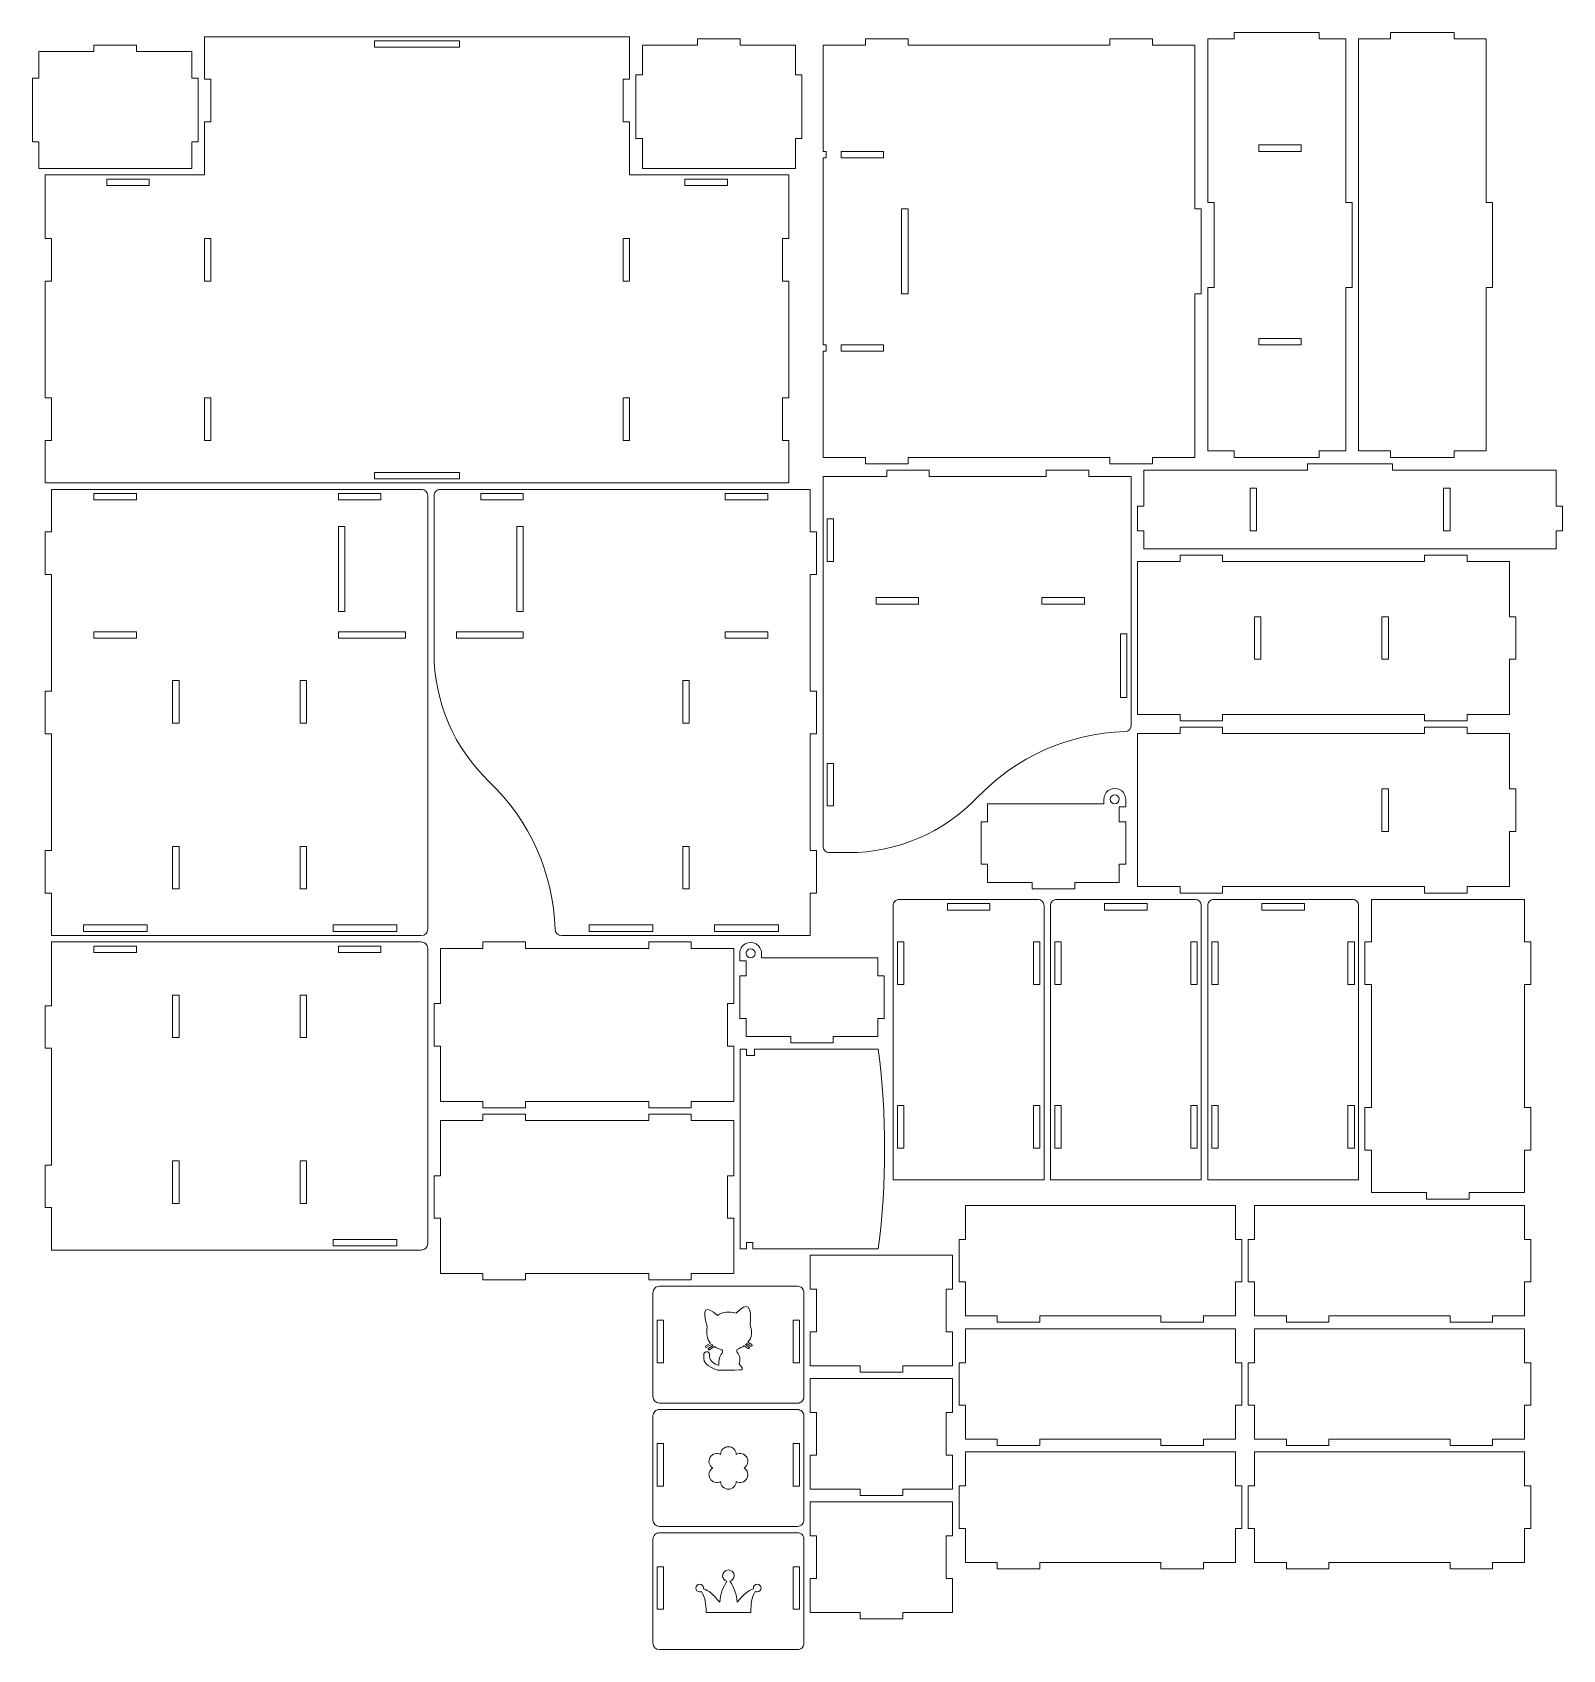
# Model space of a CAD drawing. Header units: millimetres. Extents: x -360 to 360, y -381 to 381.
import ezdxf

# ---------------------------------------------------------------- set-up
doc = ezdxf.new("R2010")
doc.units = ezdxf.units.MM
doc.header["$MEASUREMENT"] = 0
doc.layers.add('Camada 1', color=7, linetype='Continuous')

msp = doc.modelspace()

# ---------------------------------------------------------------- linework, layer by layer
at = {"layer": 'Camada 1', "color": 250, "lineweight": 20}
for points, knots in [([(258, 183.5212), (258, 183.5212), (258, 260.5212), (258, 260.5212), (258, 260.5212), (258, 260.5212), (261, 260.5212), (261, 260.5212), (261, 260.5212), (261, 260.5212), (261, 300.5212), (261, 300.5212), (261, 300.5212), (261, 300.5212), (258, 300.5212), (258, 300.5212), (258, 300.5212), (258, 300.5212), (258, 377.5212), (258, 377.5212), (258, 377.5212), (258, 377.5212), (245.5, 377.5212), (245.5, 377.5212), (245.5, 377.5212), (245.5, 377.5212), (245.5, 380.5212), (245.5, 380.5212), (245.5, 380.5212), (245.5, 380.5212), (205.5, 380.5212), (205.5, 380.5212), (205.5, 380.5212), (205.5, 380.5212), (205.5, 377.5212), (205.5, 377.5212), (205.5, 377.5212), (205.5, 377.5212), (193, 377.5212), (193, 377.5212), (193, 377.5212), (193, 377.5212), (193, 300.5212), (193, 300.5212), (193, 300.5212), (193, 300.5212), (196, 300.5212), (196, 300.5212), (196, 300.5212), (196, 300.5212), (196, 260.5212), (196, 260.5212), (196, 260.5212), (196, 260.5212), (193, 260.5212), (193, 260.5212), (193, 260.5212), (193, 260.5212), (193, 183.5212), (193, 183.5212), (193, 183.5212), (193, 183.5212), (205.5, 183.5212), (205.5, 183.5212), (205.5, 183.5212), (205.5, 183.5212), (205.5, 180.5212), (205.5, 180.5212), (205.5, 180.5212), (205.5, 180.5212), (245.5, 180.5212), (245.5, 180.5212), (245.5, 180.5212), (245.5, 180.5212), (245.5, 183.5212), (245.5, 183.5212), (245.5, 183.5212), (245.5, 183.5212), (258, 183.5212), (258, 183.5212)], [0, 0, 0, 0, 0.04761905, 0.04761905, 0.04761905, 0.04761905, 0.0952381, 0.0952381, 0.0952381, 0.0952381, 0.14285714, 0.14285714, 0.14285714, 0.14285714, 0.19047619, 0.19047619, 0.19047619, 0.19047619, 0.23809524, 0.23809524, 0.23809524, 0.23809524, 0.28571429, 0.28571429, 0.28571429, 0.28571429, 0.33333333, 0.33333333, 0.33333333, 0.33333333, 0.38095238, 0.38095238, 0.38095238, 0.38095238, 0.42857143, 0.42857143, 0.42857143, 0.42857143, 0.47619048, 0.47619048, 0.47619048, 0.47619048, 0.52380952, 0.52380952, 0.52380952, 0.52380952, 0.57142857, 0.57142857, 0.57142857, 0.57142857, 0.61904762, 0.61904762, 0.61904762, 0.61904762, 0.66666667, 0.66666667, 0.66666667, 0.66666667, 0.71428571, 0.71428571, 0.71428571, 0.71428571, 0.76190476, 0.76190476, 0.76190476, 0.76190476, 0.80952381, 0.80952381, 0.80952381, 0.80952381, 0.85714286, 0.85714286, 0.85714286, 0.85714286, 0.9047619, 0.9047619, 0.9047619, 0.9047619, 1, 1, 1, 1]), ([(279, 180.5212), (279, 180.5212), (309, 180.5212), (309, 180.5212), (309, 180.5212), (309, 180.5212), (309, 183.5212), (309, 183.5212), (309, 183.5212), (309, 183.5212), (324, 183.5212), (324, 183.5212), (324, 183.5212), (324, 183.5212), (324, 260.5212), (324, 260.5212), (324, 260.5212), (324, 260.5212), (327, 260.5212), (327, 260.5212), (327, 260.5212), (327, 260.5212), (327, 300.5212), (327, 300.5212), (327, 300.5212), (327, 300.5212), (324, 300.5212), (324, 300.5212), (324, 300.5212), (324, 300.5212), (324, 377.5212), (324, 377.5212), (324, 377.5212), (324, 377.5212), (309, 377.5212), (309, 377.5212), (309, 377.5212), (309, 377.5212), (309, 380.5212), (309, 380.5212), (309, 380.5212), (309, 380.5212), (279, 380.5212), (279, 380.5212), (279, 380.5212), (279, 380.5212), (279, 377.5212), (279, 377.5212), (279, 377.5212), (279, 377.5212), (264, 377.5212), (264, 377.5212), (264, 377.5212), (264, 377.5212), (264, 183.5212), (264, 183.5212), (264, 183.5212), (264, 183.5212), (279, 183.5212), (279, 183.5212), (279, 183.5212), (279, 183.5212), (279, 180.5212), (279, 180.5212)], [0, 0, 0, 0, 0.05882353, 0.05882353, 0.05882353, 0.05882353, 0.11764706, 0.11764706, 0.11764706, 0.11764706, 0.17647059, 0.17647059, 0.17647059, 0.17647059, 0.23529412, 0.23529412, 0.23529412, 0.23529412, 0.29411765, 0.29411765, 0.29411765, 0.29411765, 0.35294118, 0.35294118, 0.35294118, 0.35294118, 0.41176471, 0.41176471, 0.41176471, 0.41176471, 0.47058824, 0.47058824, 0.47058824, 0.47058824, 0.52941176, 0.52941176, 0.52941176, 0.52941176, 0.58823529, 0.58823529, 0.58823529, 0.58823529, 0.64705882, 0.64705882, 0.64705882, 0.64705882, 0.70588235, 0.70588235, 0.70588235, 0.70588235, 0.76470588, 0.76470588, 0.76470588, 0.76470588, 0.82352941, 0.82352941, 0.82352941, 0.82352941, 0.88235294, 0.88235294, 0.88235294, 0.88235294, 1, 1, 1, 1]), ([(-285, 371.4788), (-285, 371.4788), (-311, 371.4788), (-311, 371.4788), (-311, 371.4788), (-311, 371.4788), (-311, 374.4788), (-311, 374.4788), (-311, 374.4788), (-311, 374.4788), (-331, 374.4788), (-331, 374.4788), (-331, 374.4788), (-331, 374.4788), (-331, 371.4788), (-331, 371.4788), (-331, 371.4788), (-331, 371.4788), (-357, 371.4788), (-357, 371.4788), (-357, 371.4788), (-357, 371.4788), (-357, 358.9788), (-357, 358.9788), (-357, 358.9788), (-357, 358.9788), (-360, 358.9788), (-360, 358.9788), (-360, 358.9788), (-360, 358.9788), (-360, 328.9788), (-360, 328.9788), (-360, 328.9788), (-360, 328.9788), (-357, 328.9788), (-357, 328.9788), (-357, 328.9788), (-357, 328.9788), (-357, 316.4788), (-357, 316.4788), (-357, 316.4788), (-357, 316.4788), (-285, 316.4788), (-285, 316.4788), (-285, 316.4788), (-285, 316.4788), (-285, 328.9788), (-285, 328.9788), (-285, 328.9788), (-285, 328.9788), (-282, 328.9788), (-282, 328.9788), (-282, 328.9788), (-282, 328.9788), (-282, 358.9788), (-282, 358.9788), (-282, 358.9788), (-282, 358.9788), (-285, 358.9788), (-285, 358.9788), (-285, 358.9788), (-285, 358.9788), (-285, 371.4788), (-285, 371.4788)], [0, 0, 0, 0, 0.05882353, 0.05882353, 0.05882353, 0.05882353, 0.11764706, 0.11764706, 0.11764706, 0.11764706, 0.17647059, 0.17647059, 0.17647059, 0.17647059, 0.23529412, 0.23529412, 0.23529412, 0.23529412, 0.29411765, 0.29411765, 0.29411765, 0.29411765, 0.35294118, 0.35294118, 0.35294118, 0.35294118, 0.41176471, 0.41176471, 0.41176471, 0.41176471, 0.47058824, 0.47058824, 0.47058824, 0.47058824, 0.52941176, 0.52941176, 0.52941176, 0.52941176, 0.58823529, 0.58823529, 0.58823529, 0.58823529, 0.64705882, 0.64705882, 0.64705882, 0.64705882, 0.70588235, 0.70588235, 0.70588235, 0.70588235, 0.76470588, 0.76470588, 0.76470588, 0.76470588, 0.82352941, 0.82352941, 0.82352941, 0.82352941, 0.88235294, 0.88235294, 0.88235294, 0.88235294, 1, 1, 1, 1]), ([(-79, 378.4788), (-79, 378.4788), (-279, 378.4788), (-279, 378.4788), (-279, 378.4788), (-279, 378.4788), (-279, 358.4788), (-279, 358.4788), (-279, 358.4788), (-279, 358.4788), (-276, 358.4788), (-276, 358.4788), (-276, 358.4788), (-276, 358.4788), (-276, 338.4788), (-276, 338.4788), (-276, 338.4788), (-276, 338.4788), (-279, 338.4788), (-279, 338.4788), (-279, 338.4788), (-279, 338.4788), (-279, 313.4788), (-279, 313.4788), (-279, 313.4788), (-279, 313.4788), (-354, 313.4788), (-354, 313.4788), (-354, 313.4788), (-354, 313.4788), (-354, 283.4788), (-354, 283.4788), (-354, 283.4788), (-354, 283.4788), (-351, 283.4788), (-351, 283.4788), (-351, 283.4788), (-351, 283.4788), (-351, 263.4788), (-351, 263.4788), (-351, 263.4788), (-351, 263.4788), (-354, 263.4788), (-354, 263.4788), (-354, 263.4788), (-354, 263.4788), (-354, 208.4788), (-354, 208.4788), (-354, 208.4788), (-354, 208.4788), (-351, 208.4788), (-351, 208.4788), (-351, 208.4788), (-351, 208.4788), (-351, 188.4788), (-351, 188.4788), (-351, 188.4788), (-351, 188.4788), (-354, 188.4788), (-354, 188.4788), (-354, 188.4788), (-354, 188.4788), (-354, 168.4788), (-354, 168.4788), (-354, 168.4788), (-354, 168.4788), (-4, 168.4788), (-4, 168.4788), (-4, 168.4788), (-4, 168.4788), (-4, 188.4788), (-4, 188.4788), (-4, 188.4788), (-4, 188.4788), (-7, 188.4788), (-7, 188.4788), (-7, 188.4788), (-7, 188.4788), (-7, 208.4788), (-7, 208.4788), (-7, 208.4788), (-7, 208.4788), (-4, 208.4788), (-4, 208.4788), (-4, 208.4788), (-4, 208.4788), (-4, 263.4788), (-4, 263.4788), (-4, 263.4788), (-4, 263.4788), (-7, 263.4788), (-7, 263.4788), (-7, 263.4788), (-7, 263.4788), (-7, 283.4788), (-7, 283.4788), (-7, 283.4788), (-7, 283.4788), (-4, 283.4788), (-4, 283.4788), (-4, 283.4788), (-4, 283.4788), (-4, 313.4788), (-4, 313.4788), (-4, 313.4788), (-4, 313.4788), (-79, 313.4788), (-79, 313.4788), (-79, 313.4788), (-79, 313.4788), (-79, 338.4788), (-79, 338.4788), (-79, 338.4788), (-79, 338.4788), (-82, 338.4788), (-82, 338.4788), (-82, 338.4788), (-82, 338.4788), (-82, 358.4788), (-82, 358.4788), (-82, 358.4788), (-82, 358.4788), (-79, 358.4788), (-79, 358.4788), (-79, 358.4788), (-79, 358.4788), (-79, 378.4788), (-79, 378.4788)], [0, 0, 0, 0, 0.03030303, 0.03030303, 0.03030303, 0.03030303, 0.06060606, 0.06060606, 0.06060606, 0.06060606, 0.09090909, 0.09090909, 0.09090909, 0.09090909, 0.12121212, 0.12121212, 0.12121212, 0.12121212, 0.15151515, 0.15151515, 0.15151515, 0.15151515, 0.18181818, 0.18181818, 0.18181818, 0.18181818, 0.21212121, 0.21212121, 0.21212121, 0.21212121, 0.24242424, 0.24242424, 0.24242424, 0.24242424, 0.27272727, 0.27272727, 0.27272727, 0.27272727, 0.3030303, 0.3030303, 0.3030303, 0.3030303, 0.33333333, 0.33333333, 0.33333333, 0.33333333, 0.36363636, 0.36363636, 0.36363636, 0.36363636, 0.39393939, 0.39393939, 0.39393939, 0.39393939, 0.42424242, 0.42424242, 0.42424242, 0.42424242, 0.45454545, 0.45454545, 0.45454545, 0.45454545, 0.48484848, 0.48484848, 0.48484848, 0.48484848, 0.51515152, 0.51515152, 0.51515152, 0.51515152, 0.54545455, 0.54545455, 0.54545455, 0.54545455, 0.57575758, 0.57575758, 0.57575758, 0.57575758, 0.60606061, 0.60606061, 0.60606061, 0.60606061, 0.63636364, 0.63636364, 0.63636364, 0.63636364, 0.66666667, 0.66666667, 0.66666667, 0.66666667, 0.6969697, 0.6969697, 0.6969697, 0.6969697, 0.72727273, 0.72727273, 0.72727273, 0.72727273, 0.75757576, 0.75757576, 0.75757576, 0.75757576, 0.78787879, 0.78787879, 0.78787879, 0.78787879, 0.81818182, 0.81818182, 0.81818182, 0.81818182, 0.84848485, 0.84848485, 0.84848485, 0.84848485, 0.87878788, 0.87878788, 0.87878788, 0.87878788, 0.90909091, 0.90909091, 0.90909091, 0.90909091, 0.93939394, 0.93939394, 0.93939394, 0.93939394, 1, 1, 1, 1]), ([(-159, 373.4788), (-159, 373.4788), (-199, 373.4788), (-199, 373.4788), (-199, 373.4788), (-199, 373.4788), (-199, 376.4788), (-199, 376.4788), (-199, 376.4788), (-199, 376.4788), (-159, 376.4788), (-159, 376.4788), (-159, 376.4788), (-159, 376.4788), (-159, 373.4788), (-159, 373.4788)], [0, 0, 0, 0, 0.2, 0.2, 0.2, 0.2, 0.4, 0.4, 0.4, 0.4, 0.6, 0.6, 0.6, 0.6, 1, 1, 1, 1]), ([(-76, 360.5), (-76, 360.5), (-76, 330.5), (-76, 330.5), (-76, 330.5), (-76, 330.5), (-73, 330.5), (-73, 330.5), (-73, 330.5), (-73, 330.5), (-73, 316.4788), (-73, 316.4788), (-73, 316.4788), (-73, 316.4788), (-1, 316.4788), (-1, 316.4788), (-1, 316.4788), (-1, 316.4788), (-1, 330.5), (-1, 330.5), (-1, 330.5), (-1, 330.5), (2, 330.5), (2, 330.5), (2, 330.5), (2, 330.5), (2, 360.5), (2, 360.5), (2, 360.5), (2, 360.5), (-1, 360.5), (-1, 360.5), (-1, 360.5), (-1, 360.5), (-1, 374.5212), (-1, 374.5212), (-1, 374.5212), (-1, 374.5212), (-27, 374.5212), (-27, 374.5212), (-27, 374.5212), (-27, 374.5212), (-27, 377.5212), (-27, 377.5212), (-27, 377.5212), (-27, 377.5212), (-47, 377.5212), (-47, 377.5212), (-47, 377.5212), (-47, 377.5212), (-47, 374.5212), (-47, 374.5212), (-47, 374.5212), (-47, 374.5212), (-73, 374.5212), (-73, 374.5212), (-73, 374.5212), (-73, 374.5212), (-73, 360.5), (-73, 360.5), (-73, 360.5), (-73, 360.5), (-76, 360.5), (-76, 360.5)], [0, 0, 0, 0, 0.05882353, 0.05882353, 0.05882353, 0.05882353, 0.11764706, 0.11764706, 0.11764706, 0.11764706, 0.17647059, 0.17647059, 0.17647059, 0.17647059, 0.23529412, 0.23529412, 0.23529412, 0.23529412, 0.29411765, 0.29411765, 0.29411765, 0.29411765, 0.35294118, 0.35294118, 0.35294118, 0.35294118, 0.41176471, 0.41176471, 0.41176471, 0.41176471, 0.47058824, 0.47058824, 0.47058824, 0.47058824, 0.52941176, 0.52941176, 0.52941176, 0.52941176, 0.58823529, 0.58823529, 0.58823529, 0.58823529, 0.64705882, 0.64705882, 0.64705882, 0.64705882, 0.70588235, 0.70588235, 0.70588235, 0.70588235, 0.76470588, 0.76470588, 0.76470588, 0.76470588, 0.82352941, 0.82352941, 0.82352941, 0.82352941, 0.88235294, 0.88235294, 0.88235294, 0.88235294, 1, 1, 1, 1]), ([(187, 297.5212), (187, 297.5212), (187, 374.5212), (187, 374.5212), (187, 374.5212), (187, 374.5212), (167, 374.5212), (167, 374.5212), (167, 374.5212), (167, 374.5212), (167, 377.5212), (167, 377.5212), (167, 377.5212), (167, 377.5212), (147, 377.5212), (147, 377.5212), (147, 377.5212), (147, 377.5212), (147, 374.5212), (147, 374.5212), (147, 374.5212), (147, 374.5212), (52, 374.5212), (52, 374.5212), (52, 374.5212), (52, 374.5212), (52, 377.5212), (52, 377.5212), (52, 377.5212), (52, 377.5212), (32, 377.5212), (32, 377.5212), (32, 377.5212), (32, 377.5212), (32, 374.5212), (32, 374.5212), (32, 374.5212), (32, 374.5212), (12, 374.5212), (12, 374.5212), (12, 374.5212), (12, 374.5212), (12, 324.5212), (12, 324.5212), (12, 324.5212), (12, 324.5212), (13.5, 324.5212), (13.5, 324.5212), (13.5, 324.5212), (13.5, 324.5212), (13.5, 321.5212), (13.5, 321.5212), (13.5, 321.5212), (13.5, 321.5212), (12, 321.5212), (12, 321.5212), (12, 321.5212), (12, 321.5212), (12, 233.5212), (12, 233.5212), (12, 233.5212), (12, 233.5212), (13.5, 233.5212), (13.5, 233.5212), (13.5, 233.5212), (13.5, 233.5212), (13.5, 230.5212), (13.5, 230.5212), (13.5, 230.5212), (13.5, 230.5212), (12, 230.5212), (12, 230.5212), (12, 230.5212), (12, 230.5212), (12, 180.5212), (12, 180.5212), (12, 180.5212), (12, 180.5212), (32, 180.5212), (32, 180.5212), (32, 180.5212), (32, 180.5212), (32, 177.5212), (32, 177.5212), (32, 177.5212), (32, 177.5212), (52, 177.5212), (52, 177.5212), (52, 177.5212), (52, 177.5212), (52, 180.5212), (52, 180.5212), (52, 180.5212), (52, 180.5212), (147, 180.5212), (147, 180.5212), (147, 180.5212), (147, 180.5212), (147, 177.5212), (147, 177.5212), (147, 177.5212), (147, 177.5212), (167, 177.5212), (167, 177.5212), (167, 177.5212), (167, 177.5212), (167, 180.5212), (167, 180.5212), (167, 180.5212), (167, 180.5212), (187, 180.5212), (187, 180.5212), (187, 180.5212), (187, 180.5212), (187, 257.5212), (187, 257.5212), (187, 257.5212), (187, 257.5212), (190, 257.5212), (190, 257.5212), (190, 257.5212), (190, 257.5212), (190, 297.5212), (190, 297.5212), (190, 297.5212), (190, 297.5212), (187, 297.5212), (187, 297.5212)], [0, 0, 0, 0, 0.03030303, 0.03030303, 0.03030303, 0.03030303, 0.06060606, 0.06060606, 0.06060606, 0.06060606, 0.09090909, 0.09090909, 0.09090909, 0.09090909, 0.12121212, 0.12121212, 0.12121212, 0.12121212, 0.15151515, 0.15151515, 0.15151515, 0.15151515, 0.18181818, 0.18181818, 0.18181818, 0.18181818, 0.21212121, 0.21212121, 0.21212121, 0.21212121, 0.24242424, 0.24242424, 0.24242424, 0.24242424, 0.27272727, 0.27272727, 0.27272727, 0.27272727, 0.3030303, 0.3030303, 0.3030303, 0.3030303, 0.33333333, 0.33333333, 0.33333333, 0.33333333, 0.36363636, 0.36363636, 0.36363636, 0.36363636, 0.39393939, 0.39393939, 0.39393939, 0.39393939, 0.42424242, 0.42424242, 0.42424242, 0.42424242, 0.45454545, 0.45454545, 0.45454545, 0.45454545, 0.48484848, 0.48484848, 0.48484848, 0.48484848, 0.51515152, 0.51515152, 0.51515152, 0.51515152, 0.54545455, 0.54545455, 0.54545455, 0.54545455, 0.57575758, 0.57575758, 0.57575758, 0.57575758, 0.60606061, 0.60606061, 0.60606061, 0.60606061, 0.63636364, 0.63636364, 0.63636364, 0.63636364, 0.66666667, 0.66666667, 0.66666667, 0.66666667, 0.6969697, 0.6969697, 0.6969697, 0.6969697, 0.72727273, 0.72727273, 0.72727273, 0.72727273, 0.75757576, 0.75757576, 0.75757576, 0.75757576, 0.78787879, 0.78787879, 0.78787879, 0.78787879, 0.81818182, 0.81818182, 0.81818182, 0.81818182, 0.84848485, 0.84848485, 0.84848485, 0.84848485, 0.87878788, 0.87878788, 0.87878788, 0.87878788, 0.90909091, 0.90909091, 0.90909091, 0.90909091, 0.93939394, 0.93939394, 0.93939394, 0.93939394, 1, 1, 1, 1]), ([(237, 324.5212), (237, 324.5212), (217, 324.5212), (217, 324.5212), (217, 324.5212), (217, 324.5212), (217, 327.5212), (217, 327.5212), (217, 327.5212), (217, 327.5212), (237, 327.5212), (237, 327.5212), (237, 327.5212), (237, 327.5212), (237, 324.5212), (237, 324.5212)], [0, 0, 0, 0, 0.2, 0.2, 0.2, 0.2, 0.4, 0.4, 0.4, 0.4, 0.6, 0.6, 0.6, 0.6, 1, 1, 1, 1]), ([(40.5, 324.5212), (40.5, 324.5212), (40.5, 321.5212), (40.5, 321.5212), (40.5, 321.5212), (40.5, 321.5212), (20.5, 321.5212), (20.5, 321.5212), (20.5, 321.5212), (20.5, 321.5212), (20.5, 324.5212), (20.5, 324.5212), (20.5, 324.5212), (20.5, 324.5212), (40.5, 324.5212), (40.5, 324.5212)], [0, 0, 0, 0, 0.2, 0.2, 0.2, 0.2, 0.4, 0.4, 0.4, 0.4, 0.6, 0.6, 0.6, 0.6, 1, 1, 1, 1]), ([(-305, 311.4788), (-305, 311.4788), (-305, 308.4788), (-305, 308.4788), (-305, 308.4788), (-305, 308.4788), (-325, 308.4788), (-325, 308.4788), (-325, 308.4788), (-325, 308.4788), (-325, 311.4788), (-325, 311.4788), (-325, 311.4788), (-325, 311.4788), (-305, 311.4788), (-305, 311.4788)], [0, 0, 0, 0, 0.2, 0.2, 0.2, 0.2, 0.4, 0.4, 0.4, 0.4, 0.6, 0.6, 0.6, 0.6, 1, 1, 1, 1]), ([(-53, 308.4788), (-53, 308.4788), (-53, 311.4788), (-53, 311.4788), (-53, 311.4788), (-53, 311.4788), (-33, 311.4788), (-33, 311.4788), (-33, 311.4788), (-33, 311.4788), (-33, 308.4788), (-33, 308.4788), (-33, 308.4788), (-33, 308.4788), (-53, 308.4788), (-53, 308.4788)], [0, 0, 0, 0, 0.2, 0.2, 0.2, 0.2, 0.4, 0.4, 0.4, 0.4, 0.6, 0.6, 0.6, 0.6, 1, 1, 1, 1]), ([(49, 297.5212), (49, 297.5212), (52, 297.5212), (52, 297.5212), (52, 297.5212), (52, 297.5212), (52, 257.5212), (52, 257.5212), (52, 257.5212), (52, 257.5212), (49, 257.5212), (49, 257.5212), (49, 257.5212), (49, 257.5212), (49, 297.5212), (49, 297.5212)], [0, 0, 0, 0, 0.2, 0.2, 0.2, 0.2, 0.4, 0.4, 0.4, 0.4, 0.6, 0.6, 0.6, 0.6, 1, 1, 1, 1]), ([(-279, 283.4788), (-279, 283.4788), (-276, 283.4788), (-276, 283.4788), (-276, 283.4788), (-276, 283.4788), (-276, 263.4788), (-276, 263.4788), (-276, 263.4788), (-276, 263.4788), (-279, 263.4788), (-279, 263.4788), (-279, 263.4788), (-279, 263.4788), (-279, 283.4788), (-279, 283.4788)], [0, 0, 0, 0, 0.2, 0.2, 0.2, 0.2, 0.4, 0.4, 0.4, 0.4, 0.6, 0.6, 0.6, 0.6, 1, 1, 1, 1]), ([(-82, 263.4788), (-82, 263.4788), (-82, 283.4788), (-82, 283.4788), (-82, 283.4788), (-82, 283.4788), (-79, 283.4788), (-79, 283.4788), (-79, 283.4788), (-79, 283.4788), (-79, 263.4788), (-79, 263.4788), (-79, 263.4788), (-79, 263.4788), (-82, 263.4788), (-82, 263.4788)], [0, 0, 0, 0, 0.2, 0.2, 0.2, 0.2, 0.4, 0.4, 0.4, 0.4, 0.6, 0.6, 0.6, 0.6, 1, 1, 1, 1]), ([(237, 233.5212), (237, 233.5212), (217, 233.5212), (217, 233.5212), (217, 233.5212), (217, 233.5212), (217, 236.5212), (217, 236.5212), (217, 236.5212), (217, 236.5212), (237, 236.5212), (237, 236.5212), (237, 236.5212), (237, 236.5212), (237, 233.5212), (237, 233.5212)], [0, 0, 0, 0, 0.2, 0.2, 0.2, 0.2, 0.4, 0.4, 0.4, 0.4, 0.6, 0.6, 0.6, 0.6, 1, 1, 1, 1]), ([(20.5, 233.5212), (20.5, 233.5212), (40.5, 233.5212), (40.5, 233.5212), (40.5, 233.5212), (40.5, 233.5212), (40.5, 230.5212), (40.5, 230.5212), (40.5, 230.5212), (40.5, 230.5212), (20.5, 230.5212), (20.5, 230.5212), (20.5, 230.5212), (20.5, 230.5212), (20.5, 233.5212), (20.5, 233.5212)], [0, 0, 0, 0, 0.2, 0.2, 0.2, 0.2, 0.4, 0.4, 0.4, 0.4, 0.6, 0.6, 0.6, 0.6, 1, 1, 1, 1]), ([(-279, 208.4788), (-279, 208.4788), (-276, 208.4788), (-276, 208.4788), (-276, 208.4788), (-276, 208.4788), (-276, 188.4788), (-276, 188.4788), (-276, 188.4788), (-276, 188.4788), (-279, 188.4788), (-279, 188.4788), (-279, 188.4788), (-279, 188.4788), (-279, 208.4788), (-279, 208.4788)], [0, 0, 0, 0, 0.2, 0.2, 0.2, 0.2, 0.4, 0.4, 0.4, 0.4, 0.6, 0.6, 0.6, 0.6, 1, 1, 1, 1]), ([(-82, 188.4788), (-82, 188.4788), (-82, 208.4788), (-82, 208.4788), (-82, 208.4788), (-82, 208.4788), (-79, 208.4788), (-79, 208.4788), (-79, 208.4788), (-79, 208.4788), (-79, 188.4788), (-79, 188.4788), (-79, 188.4788), (-79, 188.4788), (-82, 188.4788), (-82, 188.4788)], [0, 0, 0, 0, 0.2, 0.2, 0.2, 0.2, 0.4, 0.4, 0.4, 0.4, 0.6, 0.6, 0.6, 0.6, 1, 1, 1, 1]), ([(357, 137.5212), (357, 137.5212), (357, 146.0212), (357, 146.0212), (357, 146.0212), (357, 146.0212), (360, 146.0212), (360, 146.0212), (360, 146.0212), (360, 146.0212), (360, 157.5212), (360, 157.5212), (360, 157.5212), (360, 157.5212), (357, 157.5212), (357, 157.5212), (357, 157.5212), (357, 157.5212), (357, 174.5212), (357, 174.5212), (357, 174.5212), (357, 174.5212), (280, 174.5212), (280, 174.5212), (280, 174.5212), (280, 174.5212), (280, 177.5212), (280, 177.5212), (280, 177.5212), (280, 177.5212), (240, 177.5212), (240, 177.5212), (240, 177.5212), (240, 177.5212), (240, 174.5212), (240, 174.5212), (240, 174.5212), (240, 174.5212), (163, 174.5212), (163, 174.5212), (163, 174.5212), (163, 174.5212), (163, 157.5212), (163, 157.5212), (163, 157.5212), (163, 157.5212), (160, 157.5212), (160, 157.5212), (160, 157.5212), (160, 157.5212), (160, 146.0212), (160, 146.0212), (160, 146.0212), (160, 146.0212), (163, 146.0212), (163, 146.0212), (163, 146.0212), (163, 146.0212), (163, 137.5212), (163, 137.5212), (163, 137.5212), (163, 137.5212), (357, 137.5212), (357, 137.5212)], [0, 0, 0, 0, 0.05882353, 0.05882353, 0.05882353, 0.05882353, 0.11764706, 0.11764706, 0.11764706, 0.11764706, 0.17647059, 0.17647059, 0.17647059, 0.17647059, 0.23529412, 0.23529412, 0.23529412, 0.23529412, 0.29411765, 0.29411765, 0.29411765, 0.29411765, 0.35294118, 0.35294118, 0.35294118, 0.35294118, 0.41176471, 0.41176471, 0.41176471, 0.41176471, 0.47058824, 0.47058824, 0.47058824, 0.47058824, 0.52941176, 0.52941176, 0.52941176, 0.52941176, 0.58823529, 0.58823529, 0.58823529, 0.58823529, 0.64705882, 0.64705882, 0.64705882, 0.64705882, 0.70588235, 0.70588235, 0.70588235, 0.70588235, 0.76470588, 0.76470588, 0.76470588, 0.76470588, 0.82352941, 0.82352941, 0.82352941, 0.82352941, 0.88235294, 0.88235294, 0.88235294, 0.88235294, 1, 1, 1, 1]), ([(-199, 173.4788), (-199, 173.4788), (-159, 173.4788), (-159, 173.4788), (-159, 173.4788), (-159, 173.4788), (-159, 170.4788), (-159, 170.4788), (-159, 170.4788), (-159, 170.4788), (-199, 170.4788), (-199, 170.4788), (-199, 170.4788), (-199, 170.4788), (-199, 173.4788), (-199, 173.4788)], [0, 0, 0, 0, 0.2, 0.2, 0.2, 0.2, 0.4, 0.4, 0.4, 0.4, 0.6, 0.6, 0.6, 0.6, 1, 1, 1, 1]), ([(157, 54.4775), (157, 54.4775), (157, 171.5212), (157, 171.5212), (157, 171.5212), (157, 171.5212), (137, 171.5212), (137, 171.5212), (137, 171.5212), (137, 171.5212), (137, 174.5212), (137, 174.5212), (137, 174.5212), (137, 174.5212), (117, 174.5212), (117, 174.5212), (117, 174.5212), (117, 174.5212), (117, 171.5212), (117, 171.5212), (117, 171.5212), (117, 171.5212), (62, 171.5212), (62, 171.5212), (62, 171.5212), (62, 171.5212), (62, 174.5212), (62, 174.5212), (62, 174.5212), (62, 174.5212), (42, 174.5212), (42, 174.5212), (42, 174.5212), (42, 174.5212), (42, 171.5212), (42, 171.5212), (42, 171.5212), (42, 171.5212), (12, 171.5212), (12, 171.5212), (12, 171.5212), (12, 171.5212), (12, -2.4788), (12, -2.4788), (12, -2.4788), (12, -3.2744), (12.3161, -4.0375), (12.8787, -4.6001), (12.8787, -4.6001), (13.4413, -5.1627), (14.2044, -5.4788), (15, -5.4788), (15, -5.4788), (15, -5.4788), (24, -5.4788), (24, -5.4788), (24, -5.4788), (46.8976, -5.4788), (68.7947, 3.9057), (84.5862, 20.4867), (84.5862, 20.4867), (102.7636, 39.573), (127.7413, 50.7111), (154.0874, 51.4788), (154.0874, 51.4788), (155.7095, 51.526), (157, 52.8547), (157, 54.4775)], [0, 0, 0, 0, 0.05555556, 0.05555556, 0.05555556, 0.05555556, 0.11111111, 0.11111111, 0.11111111, 0.11111111, 0.16666667, 0.16666667, 0.16666667, 0.16666667, 0.22222222, 0.22222222, 0.22222222, 0.22222222, 0.27777778, 0.27777778, 0.27777778, 0.27777778, 0.33333333, 0.33333333, 0.33333333, 0.33333333, 0.38888889, 0.38888889, 0.38888889, 0.38888889, 0.44444444, 0.44444444, 0.44444444, 0.44444444, 0.5, 0.5, 0.5, 0.5, 0.55555556, 0.55555556, 0.55555556, 0.55555556, 0.61111111, 0.61111111, 0.61111111, 0.61111111, 0.66666667, 0.66666667, 0.66666667, 0.66666667, 0.72222222, 0.72222222, 0.72222222, 0.72222222, 0.77777778, 0.77777778, 0.77777778, 0.77777778, 0.83333333, 0.83333333, 0.83333333, 0.83333333, 0.88888889, 0.88888889, 0.88888889, 0.88888889, 1, 1, 1, 1]), ([(-351, -44.5212), (-351, -44.5212), (-177, -44.5212), (-177, -44.5212), (-177, -44.5212), (-175.3432, -44.5212), (-174, -43.1781), (-174, -41.5212), (-174, -41.5212), (-174, -41.5212), (-174, 162.4788), (-174, 162.4788), (-174, 162.4788), (-174, 163.2744), (-174.3161, 164.0375), (-174.8787, 164.6001), (-174.8787, 164.6001), (-175.4413, 165.1627), (-176.2044, 165.4788), (-177, 165.4788), (-177, 165.4788), (-177, 165.4788), (-351, 165.4788), (-351, 165.4788), (-351, 165.4788), (-351, 165.4788), (-351, 145.4788), (-351, 145.4788), (-351, 145.4788), (-351, 145.4788), (-354, 145.4788), (-354, 145.4788), (-354, 145.4788), (-354, 145.4788), (-354, 125.4788), (-354, 125.4788), (-354, 125.4788), (-354, 125.4788), (-351, 125.4788), (-351, 125.4788), (-351, 125.4788), (-351, 125.4788), (-351, 70.4788), (-351, 70.4788), (-351, 70.4788), (-351, 70.4788), (-354, 70.4788), (-354, 70.4788), (-354, 70.4788), (-354, 70.4788), (-354, 50.4788), (-354, 50.4788), (-354, 50.4788), (-354, 50.4788), (-351, 50.4788), (-351, 50.4788), (-351, 50.4788), (-351, 50.4788), (-351, -4.5212), (-351, -4.5212), (-351, -4.5212), (-351, -4.5212), (-354, -4.5212), (-354, -4.5212), (-354, -4.5212), (-354, -4.5212), (-354, -24.5212), (-354, -24.5212), (-354, -24.5212), (-354, -24.5212), (-351, -24.5212), (-351, -24.5212), (-351, -24.5212), (-351, -24.5212), (-351, -44.5212), (-351, -44.5212)], [0, 0, 0, 0, 0.05, 0.05, 0.05, 0.05, 0.1, 0.1, 0.1, 0.1, 0.15, 0.15, 0.15, 0.15, 0.2, 0.2, 0.2, 0.2, 0.25, 0.25, 0.25, 0.25, 0.3, 0.3, 0.3, 0.3, 0.35, 0.35, 0.35, 0.35, 0.4, 0.4, 0.4, 0.4, 0.45, 0.45, 0.45, 0.45, 0.5, 0.5, 0.5, 0.5, 0.55, 0.55, 0.55, 0.55, 0.6, 0.6, 0.6, 0.6, 0.65, 0.65, 0.65, 0.65, 0.7, 0.7, 0.7, 0.7, 0.75, 0.75, 0.75, 0.75, 0.8, 0.8, 0.8, 0.8, 0.85, 0.85, 0.85, 0.85, 0.9, 0.9, 0.9, 0.9, 1, 1, 1, 1]), ([(-311, 160.4788), (-311, 160.4788), (-331, 160.4788), (-331, 160.4788), (-331, 160.4788), (-331, 160.4788), (-331, 163.4788), (-331, 163.4788), (-331, 163.4788), (-331, 163.4788), (-311, 163.4788), (-311, 163.4788), (-311, 163.4788), (-311, 163.4788), (-311, 160.4788), (-311, 160.4788)], [0, 0, 0, 0, 0.2, 0.2, 0.2, 0.2, 0.4, 0.4, 0.4, 0.4, 0.6, 0.6, 0.6, 0.6, 1, 1, 1, 1]), ([(-196, 160.4788), (-196, 160.4788), (-216, 160.4788), (-216, 160.4788), (-216, 160.4788), (-216, 160.4788), (-216, 163.4788), (-216, 163.4788), (-216, 163.4788), (-216, 163.4788), (-196, 163.4788), (-196, 163.4788), (-196, 163.4788), (-196, 163.4788), (-196, 160.4788), (-196, 160.4788)], [0, 0, 0, 0, 0.2, 0.2, 0.2, 0.2, 0.4, 0.4, 0.4, 0.4, 0.6, 0.6, 0.6, 0.6, 1, 1, 1, 1]), ([(-145.0345, 27.8926), (-125.9482, 9.7152), (-114.8101, -15.2625), (-114.0424, -41.6086), (-114.0424, -41.6086), (-113.9952, -43.2307), (-112.6665, -44.5212), (-111.0437, -44.5212), (-111.0437, -44.5212), (-111.0437, -44.5212), (6, -44.5212), (6, -44.5212), (6, -44.5212), (6, -44.5212), (6, -24.5212), (6, -24.5212), (6, -24.5212), (6, -24.5212), (9, -24.5212), (9, -24.5212), (9, -24.5212), (9, -24.5212), (9, -4.5212), (9, -4.5212), (9, -4.5212), (9, -4.5212), (6, -4.5212), (6, -4.5212), (6, -4.5212), (6, -4.5212), (6, 50.4788), (6, 50.4788), (6, 50.4788), (6, 50.4788), (9, 50.4788), (9, 50.4788), (9, 50.4788), (9, 50.4788), (9, 70.4788), (9, 70.4788), (9, 70.4788), (9, 70.4788), (6, 70.4788), (6, 70.4788), (6, 70.4788), (6, 70.4788), (6, 125.4788), (6, 125.4788), (6, 125.4788), (6, 125.4788), (9, 125.4788), (9, 125.4788), (9, 125.4788), (9, 125.4788), (9, 145.4788), (9, 145.4788), (9, 145.4788), (9, 145.4788), (6, 145.4788), (6, 145.4788), (6, 145.4788), (6, 145.4788), (6, 165.4788), (6, 165.4788), (6, 165.4788), (6, 165.4788), (-168, 165.4788), (-168, 165.4788), (-168, 165.4788), (-168.7956, 165.4788), (-169.5587, 165.1627), (-170.1213, 164.6001), (-170.1213, 164.6001), (-170.6839, 164.0375), (-171, 163.2744), (-171, 162.4788), (-171, 162.4788), (-171, 162.4788), (-171, 88.4788), (-171, 88.4788), (-171, 88.4788), (-171, 65.5812), (-161.6155, 43.6841), (-145.0345, 27.8926)], [0, 0, 0, 0, 0.04545455, 0.04545455, 0.04545455, 0.04545455, 0.09090909, 0.09090909, 0.09090909, 0.09090909, 0.13636364, 0.13636364, 0.13636364, 0.13636364, 0.18181818, 0.18181818, 0.18181818, 0.18181818, 0.22727273, 0.22727273, 0.22727273, 0.22727273, 0.27272727, 0.27272727, 0.27272727, 0.27272727, 0.31818182, 0.31818182, 0.31818182, 0.31818182, 0.36363636, 0.36363636, 0.36363636, 0.36363636, 0.40909091, 0.40909091, 0.40909091, 0.40909091, 0.45454545, 0.45454545, 0.45454545, 0.45454545, 0.5, 0.5, 0.5, 0.5, 0.54545455, 0.54545455, 0.54545455, 0.54545455, 0.59090909, 0.59090909, 0.59090909, 0.59090909, 0.63636364, 0.63636364, 0.63636364, 0.63636364, 0.68181818, 0.68181818, 0.68181818, 0.68181818, 0.72727273, 0.72727273, 0.72727273, 0.72727273, 0.77272727, 0.77272727, 0.77272727, 0.77272727, 0.81818182, 0.81818182, 0.81818182, 0.81818182, 0.86363636, 0.86363636, 0.86363636, 0.86363636, 0.90909091, 0.90909091, 0.90909091, 0.90909091, 1, 1, 1, 1]), ([(-129, 160.4788), (-129, 160.4788), (-149, 160.4788), (-149, 160.4788), (-149, 160.4788), (-149, 160.4788), (-149, 163.4788), (-149, 163.4788), (-149, 163.4788), (-149, 163.4788), (-129, 163.4788), (-129, 163.4788), (-129, 163.4788), (-129, 163.4788), (-129, 160.4788), (-129, 160.4788)], [0, 0, 0, 0, 0.2, 0.2, 0.2, 0.2, 0.4, 0.4, 0.4, 0.4, 0.6, 0.6, 0.6, 0.6, 1, 1, 1, 1]), ([(-14, 160.4788), (-14, 160.4788), (-34, 160.4788), (-34, 160.4788), (-34, 160.4788), (-34, 160.4788), (-34, 163.4788), (-34, 163.4788), (-34, 163.4788), (-34, 163.4788), (-14, 163.4788), (-14, 163.4788), (-14, 163.4788), (-14, 163.4788), (-14, 160.4788), (-14, 160.4788)], [0, 0, 0, 0, 0.2, 0.2, 0.2, 0.2, 0.4, 0.4, 0.4, 0.4, 0.6, 0.6, 0.6, 0.6, 1, 1, 1, 1]), ([(216, 166.0212), (216, 166.0212), (216, 146.0212), (216, 146.0212), (216, 146.0212), (216, 146.0212), (213, 146.0212), (213, 146.0212), (213, 146.0212), (213, 146.0212), (213, 166.0212), (213, 166.0212), (213, 166.0212), (213, 166.0212), (216, 166.0212), (216, 166.0212)], [0, 0, 0, 0, 0.2, 0.2, 0.2, 0.2, 0.4, 0.4, 0.4, 0.4, 0.6, 0.6, 0.6, 0.6, 1, 1, 1, 1]), ([(307, 166.0212), (307, 166.0212), (307, 146.0212), (307, 146.0212), (307, 146.0212), (307, 146.0212), (304, 146.0212), (304, 146.0212), (304, 146.0212), (304, 146.0212), (304, 166.0212), (304, 166.0212), (304, 166.0212), (304, 166.0212), (307, 166.0212), (307, 166.0212)], [0, 0, 0, 0, 0.2, 0.2, 0.2, 0.2, 0.4, 0.4, 0.4, 0.4, 0.6, 0.6, 0.6, 0.6, 1, 1, 1, 1]), ([(-213, 147.9788), (-213, 147.9788), (-213, 107.9788), (-213, 107.9788), (-213, 107.9788), (-213, 107.9788), (-216, 107.9788), (-216, 107.9788), (-216, 107.9788), (-216, 107.9788), (-216, 147.9788), (-216, 147.9788), (-216, 147.9788), (-216, 147.9788), (-213, 147.9788), (-213, 147.9788)], [0, 0, 0, 0, 0.2, 0.2, 0.2, 0.2, 0.4, 0.4, 0.4, 0.4, 0.6, 0.6, 0.6, 0.6, 1, 1, 1, 1]), ([(-129, 147.9788), (-129, 147.9788), (-129, 107.9788), (-129, 107.9788), (-129, 107.9788), (-129, 107.9788), (-132, 107.9788), (-132, 107.9788), (-132, 107.9788), (-132, 107.9788), (-132, 147.9788), (-132, 147.9788), (-132, 147.9788), (-132, 147.9788), (-129, 147.9788), (-129, 147.9788)], [0, 0, 0, 0, 0.2, 0.2, 0.2, 0.2, 0.4, 0.4, 0.4, 0.4, 0.6, 0.6, 0.6, 0.6, 1, 1, 1, 1]), ([(17, 151.5212), (17, 151.5212), (17, 131.5212), (17, 131.5212), (17, 131.5212), (17, 131.5212), (14, 131.5212), (14, 131.5212), (14, 131.5212), (14, 131.5212), (14, 151.5212), (14, 151.5212), (14, 151.5212), (14, 151.5212), (17, 151.5212), (17, 151.5212)], [0, 0, 0, 0, 0.2, 0.2, 0.2, 0.2, 0.4, 0.4, 0.4, 0.4, 0.6, 0.6, 0.6, 0.6, 1, 1, 1, 1]), ([(315, 59.5212), (315, 59.5212), (335, 59.5212), (335, 59.5212), (335, 59.5212), (335, 59.5212), (335, 85.5212), (335, 85.5212), (335, 85.5212), (335, 85.5212), (338, 85.5212), (338, 85.5212), (338, 85.5212), (338, 85.5212), (338, 105.5212), (338, 105.5212), (338, 105.5212), (338, 105.5212), (335, 105.5212), (335, 105.5212), (335, 105.5212), (335, 105.5212), (335, 131.5212), (335, 131.5212), (335, 131.5212), (335, 131.5212), (315, 131.5212), (315, 131.5212), (315, 131.5212), (315, 131.5212), (315, 134.5212), (315, 134.5212), (315, 134.5212), (315, 134.5212), (295, 134.5212), (295, 134.5212), (295, 134.5212), (295, 134.5212), (295, 131.5212), (295, 131.5212), (295, 131.5212), (295, 131.5212), (200, 131.5212), (200, 131.5212), (200, 131.5212), (200, 131.5212), (200, 134.5212), (200, 134.5212), (200, 134.5212), (200, 134.5212), (180, 134.5212), (180, 134.5212), (180, 134.5212), (180, 134.5212), (180, 131.5212), (180, 131.5212), (180, 131.5212), (180, 131.5212), (160, 131.5212), (160, 131.5212), (160, 131.5212), (160, 131.5212), (160, 59.5212), (160, 59.5212), (160, 59.5212), (160, 59.5212), (180, 59.5212), (180, 59.5212), (180, 59.5212), (180, 59.5212), (180, 56.5212), (180, 56.5212), (180, 56.5212), (180, 56.5212), (200, 56.5212), (200, 56.5212), (200, 56.5212), (200, 56.5212), (200, 59.5212), (200, 59.5212), (200, 59.5212), (200, 59.5212), (295, 59.5212), (295, 59.5212), (295, 59.5212), (295, 59.5212), (295, 56.5212), (295, 56.5212), (295, 56.5212), (295, 56.5212), (315, 56.5212), (315, 56.5212), (315, 56.5212), (315, 56.5212), (315, 59.5212), (315, 59.5212)], [0, 0, 0, 0, 0.04, 0.04, 0.04, 0.04, 0.08, 0.08, 0.08, 0.08, 0.12, 0.12, 0.12, 0.12, 0.16, 0.16, 0.16, 0.16, 0.2, 0.2, 0.2, 0.2, 0.24, 0.24, 0.24, 0.24, 0.28, 0.28, 0.28, 0.28, 0.32, 0.32, 0.32, 0.32, 0.36, 0.36, 0.36, 0.36, 0.4, 0.4, 0.4, 0.4, 0.44, 0.44, 0.44, 0.44, 0.48, 0.48, 0.48, 0.48, 0.52, 0.52, 0.52, 0.52, 0.56, 0.56, 0.56, 0.56, 0.6, 0.6, 0.6, 0.6, 0.64, 0.64, 0.64, 0.64, 0.68, 0.68, 0.68, 0.68, 0.72, 0.72, 0.72, 0.72, 0.76, 0.76, 0.76, 0.76, 0.8, 0.8, 0.8, 0.8, 0.84, 0.84, 0.84, 0.84, 0.88, 0.88, 0.88, 0.88, 0.92, 0.92, 0.92, 0.92, 1, 1, 1, 1]), ([(57, 111.5212), (57, 111.5212), (37, 111.5212), (37, 111.5212), (37, 111.5212), (37, 111.5212), (37, 114.5212), (37, 114.5212), (37, 114.5212), (37, 114.5212), (57, 114.5212), (57, 114.5212), (57, 114.5212), (57, 114.5212), (57, 111.5212), (57, 111.5212)], [0, 0, 0, 0, 0.2, 0.2, 0.2, 0.2, 0.4, 0.4, 0.4, 0.4, 0.6, 0.6, 0.6, 0.6, 1, 1, 1, 1]), ([(135, 111.5212), (135, 111.5212), (115, 111.5212), (115, 111.5212), (115, 111.5212), (115, 111.5212), (115, 114.5212), (115, 114.5212), (115, 114.5212), (115, 114.5212), (135, 114.5212), (135, 114.5212), (135, 114.5212), (135, 114.5212), (135, 111.5212), (135, 111.5212)], [0, 0, 0, 0, 0.2, 0.2, 0.2, 0.2, 0.4, 0.4, 0.4, 0.4, 0.6, 0.6, 0.6, 0.6, 1, 1, 1, 1]), ([(218, 105.5212), (218, 105.5212), (218, 85.5212), (218, 85.5212), (218, 85.5212), (218, 85.5212), (215, 85.5212), (215, 85.5212), (215, 85.5212), (215, 85.5212), (215, 105.5212), (215, 105.5212), (215, 105.5212), (215, 105.5212), (218, 105.5212), (218, 105.5212)], [0, 0, 0, 0, 0.2, 0.2, 0.2, 0.2, 0.4, 0.4, 0.4, 0.4, 0.6, 0.6, 0.6, 0.6, 1, 1, 1, 1]), ([(278, 105.5212), (278, 105.5212), (278, 85.5212), (278, 85.5212), (278, 85.5212), (278, 85.5212), (275, 85.5212), (275, 85.5212), (275, 85.5212), (275, 85.5212), (275, 105.5212), (275, 105.5212), (275, 105.5212), (275, 105.5212), (278, 105.5212), (278, 105.5212)], [0, 0, 0, 0, 0.2, 0.2, 0.2, 0.2, 0.4, 0.4, 0.4, 0.4, 0.6, 0.6, 0.6, 0.6, 1, 1, 1, 1]), ([(-311, 95.4788), (-311, 95.4788), (-331, 95.4788), (-331, 95.4788), (-331, 95.4788), (-331, 95.4788), (-331, 98.4788), (-331, 98.4788), (-331, 98.4788), (-331, 98.4788), (-311, 98.4788), (-311, 98.4788), (-311, 98.4788), (-311, 98.4788), (-311, 95.4788), (-311, 95.4788)], [0, 0, 0, 0, 0.2, 0.2, 0.2, 0.2, 0.4, 0.4, 0.4, 0.4, 0.6, 0.6, 0.6, 0.6, 1, 1, 1, 1]), ([(-184.5, 95.4788), (-184.5, 95.4788), (-216, 95.4788), (-216, 95.4788), (-216, 95.4788), (-216, 95.4788), (-216, 98.4788), (-216, 98.4788), (-216, 98.4788), (-216, 98.4788), (-184.5, 98.4788), (-184.5, 98.4788), (-184.5, 98.4788), (-184.5, 98.4788), (-184.5, 95.4788), (-184.5, 95.4788)], [0, 0, 0, 0, 0.2, 0.2, 0.2, 0.2, 0.4, 0.4, 0.4, 0.4, 0.6, 0.6, 0.6, 0.6, 1, 1, 1, 1]), ([(-129, 98.4788), (-129, 98.4788), (-129, 95.4788), (-129, 95.4788), (-129, 95.4788), (-129, 95.4788), (-160.5, 95.4788), (-160.5, 95.4788), (-160.5, 95.4788), (-160.5, 95.4788), (-160.5, 98.4788), (-160.5, 98.4788), (-160.5, 98.4788), (-160.5, 98.4788), (-129, 98.4788), (-129, 98.4788)], [0, 0, 0, 0, 0.2, 0.2, 0.2, 0.2, 0.4, 0.4, 0.4, 0.4, 0.6, 0.6, 0.6, 0.6, 1, 1, 1, 1]), ([(-14, 95.4788), (-14, 95.4788), (-34, 95.4788), (-34, 95.4788), (-34, 95.4788), (-34, 95.4788), (-34, 98.4788), (-34, 98.4788), (-34, 98.4788), (-34, 98.4788), (-14, 98.4788), (-14, 98.4788), (-14, 98.4788), (-14, 98.4788), (-14, 95.4788), (-14, 95.4788)], [0, 0, 0, 0, 0.2, 0.2, 0.2, 0.2, 0.4, 0.4, 0.4, 0.4, 0.6, 0.6, 0.6, 0.6, 1, 1, 1, 1]), ([(152, 67.5), (152, 67.5), (152, 97.5), (152, 97.5), (152, 97.5), (152, 97.5), (155, 97.5), (155, 97.5), (155, 97.5), (155, 97.5), (155, 67.5), (155, 67.5), (155, 67.5), (155, 67.5), (152, 67.5), (152, 67.5)], [0, 0, 0, 0, 0.2, 0.2, 0.2, 0.2, 0.4, 0.4, 0.4, 0.4, 0.6, 0.6, 0.6, 0.6, 1, 1, 1, 1]), ([(-291, 75.4788), (-291, 75.4788), (-291, 55.4788), (-291, 55.4788), (-291, 55.4788), (-291, 55.4788), (-294, 55.4788), (-294, 55.4788), (-294, 55.4788), (-294, 55.4788), (-294, 75.4788), (-294, 75.4788), (-294, 75.4788), (-294, 75.4788), (-291, 75.4788), (-291, 75.4788)], [0, 0, 0, 0, 0.2, 0.2, 0.2, 0.2, 0.4, 0.4, 0.4, 0.4, 0.6, 0.6, 0.6, 0.6, 1, 1, 1, 1]), ([(-231, 75.4788), (-231, 75.4788), (-231, 55.4788), (-231, 55.4788), (-231, 55.4788), (-231, 55.4788), (-234, 55.4788), (-234, 55.4788), (-234, 55.4788), (-234, 55.4788), (-234, 75.4788), (-234, 75.4788), (-234, 75.4788), (-234, 75.4788), (-231, 75.4788), (-231, 75.4788)], [0, 0, 0, 0, 0.2, 0.2, 0.2, 0.2, 0.4, 0.4, 0.4, 0.4, 0.6, 0.6, 0.6, 0.6, 1, 1, 1, 1]), ([(-51, 55.4788), (-51, 55.4788), (-54, 55.4788), (-54, 55.4788), (-54, 55.4788), (-54, 55.4788), (-54, 75.4788), (-54, 75.4788), (-54, 75.4788), (-54, 75.4788), (-51, 75.4788), (-51, 75.4788), (-51, 75.4788), (-51, 75.4788), (-51, 55.4788), (-51, 55.4788)], [0, 0, 0, 0, 0.2, 0.2, 0.2, 0.2, 0.4, 0.4, 0.4, 0.4, 0.6, 0.6, 0.6, 0.6, 1, 1, 1, 1]), ([(200, -21.4788), (200, -21.4788), (295, -21.4788), (295, -21.4788), (295, -21.4788), (295, -21.4788), (295, -24.4788), (295, -24.4788), (295, -24.4788), (295, -24.4788), (315, -24.4788), (315, -24.4788), (315, -24.4788), (315, -24.4788), (315, -21.4788), (315, -21.4788), (315, -21.4788), (315, -21.4788), (335, -21.4788), (335, -21.4788), (335, -21.4788), (335, -21.4788), (335, 4.5212), (335, 4.5212), (335, 4.5212), (335, 4.5212), (338, 4.5212), (338, 4.5212), (338, 4.5212), (338, 4.5212), (338, 24.5212), (338, 24.5212), (338, 24.5212), (338, 24.5212), (335, 24.5212), (335, 24.5212), (335, 24.5212), (335, 24.5212), (335, 50.5212), (335, 50.5212), (335, 50.5212), (335, 50.5212), (315, 50.5212), (315, 50.5212), (315, 50.5212), (315, 50.5212), (315, 53.5212), (315, 53.5212), (315, 53.5212), (315, 53.5212), (295, 53.5212), (295, 53.5212), (295, 53.5212), (295, 53.5212), (295, 50.5212), (295, 50.5212), (295, 50.5212), (295, 50.5212), (200, 50.5212), (200, 50.5212), (200, 50.5212), (200, 50.5212), (200, 53.5212), (200, 53.5212), (200, 53.5212), (200, 53.5212), (180, 53.5212), (180, 53.5212), (180, 53.5212), (180, 53.5212), (180, 50.5212), (180, 50.5212), (180, 50.5212), (180, 50.5212), (160, 50.5212), (160, 50.5212), (160, 50.5212), (160, 50.5212), (160, -21.4788), (160, -21.4788), (160, -21.4788), (160, -21.4788), (180, -21.4788), (180, -21.4788), (180, -21.4788), (180, -21.4788), (180, -24.4788), (180, -24.4788), (180, -24.4788), (180, -24.4788), (200, -24.4788), (200, -24.4788), (200, -24.4788), (200, -24.4788), (200, -21.4788), (200, -21.4788)], [0, 0, 0, 0, 0.04, 0.04, 0.04, 0.04, 0.08, 0.08, 0.08, 0.08, 0.12, 0.12, 0.12, 0.12, 0.16, 0.16, 0.16, 0.16, 0.2, 0.2, 0.2, 0.2, 0.24, 0.24, 0.24, 0.24, 0.28, 0.28, 0.28, 0.28, 0.32, 0.32, 0.32, 0.32, 0.36, 0.36, 0.36, 0.36, 0.4, 0.4, 0.4, 0.4, 0.44, 0.44, 0.44, 0.44, 0.48, 0.48, 0.48, 0.48, 0.52, 0.52, 0.52, 0.52, 0.56, 0.56, 0.56, 0.56, 0.6, 0.6, 0.6, 0.6, 0.64, 0.64, 0.64, 0.64, 0.68, 0.68, 0.68, 0.68, 0.72, 0.72, 0.72, 0.72, 0.76, 0.76, 0.76, 0.76, 0.8, 0.8, 0.8, 0.8, 0.84, 0.84, 0.84, 0.84, 0.88, 0.88, 0.88, 0.88, 0.92, 0.92, 0.92, 0.92, 1, 1, 1, 1]), ([(17, 36.5212), (17, 36.5212), (17, 16.5212), (17, 16.5212), (17, 16.5212), (17, 16.5212), (14, 16.5212), (14, 16.5212), (14, 16.5212), (14, 16.5212), (14, 36.5212), (14, 36.5212), (14, 36.5212), (14, 36.5212), (17, 36.5212), (17, 36.5212)], [0, 0, 0, 0, 0.2, 0.2, 0.2, 0.2, 0.4, 0.4, 0.4, 0.4, 0.6, 0.6, 0.6, 0.6, 1, 1, 1, 1]), ([(151.408, 9.0501), (151.408, 9.0501), (151.408, 16.0501), (151.408, 16.0501), (151.408, 16.0501), (151.408, 16.0501), (154.408, 16.0501), (154.408, 16.0501), (154.408, 16.0501), (154.408, 16.0501), (154.408, 19.6714), (154.408, 19.6714), (154.408, 19.6714), (154.408, 21.5011), (153.4319, 23.1918), (151.8473, 24.1066), (151.8473, 24.1066), (150.2628, 25.0214), (148.3106, 25.0214), (146.726, 24.1066), (146.726, 24.1066), (145.1415, 23.1918), (144.1654, 21.5011), (144.1654, 19.6714), (144.1654, 19.6714), (144.1654, 19.6714), (144.1654, 17.5501), (144.1654, 17.5501), (144.1654, 17.5501), (144.1654, 17.5501), (89.408, 17.5501), (89.408, 17.5501), (89.408, 17.5501), (89.408, 17.5501), (89.408, 9.0501), (89.408, 9.0501), (89.408, 9.0501), (89.408, 9.0501), (86.408, 9.0501), (86.408, 9.0501), (86.408, 9.0501), (86.408, 9.0501), (86.408, -10.9499), (86.408, -10.9499), (86.408, -10.9499), (86.408, -10.9499), (89.408, -10.9499), (89.408, -10.9499), (89.408, -10.9499), (89.408, -10.9499), (89.408, -19.4499), (89.408, -19.4499), (89.408, -19.4499), (89.408, -19.4499), (110.408, -19.4499), (110.408, -19.4499), (110.408, -19.4499), (110.408, -19.4499), (110.408, -22.4499), (110.408, -22.4499), (110.408, -22.4499), (110.408, -22.4499), (130.408, -22.4499), (130.408, -22.4499), (130.408, -22.4499), (130.408, -22.4499), (130.408, -19.4499), (130.408, -19.4499), (130.408, -19.4499), (130.408, -19.4499), (151.408, -19.4499), (151.408, -19.4499), (151.408, -19.4499), (151.408, -19.4499), (151.408, -10.9499), (151.408, -10.9499), (151.408, -10.9499), (151.408, -10.9499), (154.408, -10.9499), (154.408, -10.9499), (154.408, -10.9499), (154.408, -10.9499), (154.408, 9.0501), (154.408, 9.0501), (154.408, 9.0501), (154.408, 9.0501), (151.408, 9.0501), (151.408, 9.0501)], [0, 0, 0, 0, 0.04347826, 0.04347826, 0.04347826, 0.04347826, 0.08695652, 0.08695652, 0.08695652, 0.08695652, 0.13043478, 0.13043478, 0.13043478, 0.13043478, 0.17391304, 0.17391304, 0.17391304, 0.17391304, 0.2173913, 0.2173913, 0.2173913, 0.2173913, 0.26086957, 0.26086957, 0.26086957, 0.26086957, 0.30434783, 0.30434783, 0.30434783, 0.30434783, 0.34782609, 0.34782609, 0.34782609, 0.34782609, 0.39130435, 0.39130435, 0.39130435, 0.39130435, 0.43478261, 0.43478261, 0.43478261, 0.43478261, 0.47826087, 0.47826087, 0.47826087, 0.47826087, 0.52173913, 0.52173913, 0.52173913, 0.52173913, 0.56521739, 0.56521739, 0.56521739, 0.56521739, 0.60869565, 0.60869565, 0.60869565, 0.60869565, 0.65217391, 0.65217391, 0.65217391, 0.65217391, 0.69565217, 0.69565217, 0.69565217, 0.69565217, 0.73913043, 0.73913043, 0.73913043, 0.73913043, 0.7826087, 0.7826087, 0.7826087, 0.7826087, 0.82608696, 0.82608696, 0.82608696, 0.82608696, 0.86956522, 0.86956522, 0.86956522, 0.86956522, 0.91304348, 0.91304348, 0.91304348, 0.91304348, 1, 1, 1, 1]), ([(275, 4.5212), (275, 4.5212), (275, 24.5212), (275, 24.5212), (275, 24.5212), (275, 24.5212), (278, 24.5212), (278, 24.5212), (278, 24.5212), (278, 24.5212), (278, 4.5212), (278, 4.5212), (278, 4.5212), (278, 4.5212), (275, 4.5212), (275, 4.5212)], [0, 0, 0, 0, 0.2, 0.2, 0.2, 0.2, 0.4, 0.4, 0.4, 0.4, 0.6, 0.6, 0.6, 0.6, 1, 1, 1, 1]), ([(149.2867, 17.5501), (148.1151, 17.5501), (147.1654, 18.4998), (147.1654, 19.6714), (147.1654, 19.6714), (147.1654, 20.843), (148.1151, 21.7927), (149.2867, 21.7927), (149.2867, 21.7927), (150.4583, 21.7927), (151.408, 20.843), (151.408, 19.6714), (151.408, 19.6714), (151.408, 18.4998), (150.4582, 17.5501), (149.2867, 17.5501)], [0, 0, 0, 0, 0.2, 0.2, 0.2, 0.2, 0.4, 0.4, 0.4, 0.4, 0.6, 0.6, 0.6, 0.6, 1, 1, 1, 1]), ([(-291, -2.5212), (-291, -2.5212), (-291, -22.5212), (-291, -22.5212), (-291, -22.5212), (-291, -22.5212), (-294, -22.5212), (-294, -22.5212), (-294, -22.5212), (-294, -22.5212), (-294, -2.5212), (-294, -2.5212), (-294, -2.5212), (-294, -2.5212), (-291, -2.5212), (-291, -2.5212)], [0, 0, 0, 0, 0.2, 0.2, 0.2, 0.2, 0.4, 0.4, 0.4, 0.4, 0.6, 0.6, 0.6, 0.6, 1, 1, 1, 1]), ([(-231, -2.5212), (-231, -2.5212), (-231, -22.5212), (-231, -22.5212), (-231, -22.5212), (-231, -22.5212), (-234, -22.5212), (-234, -22.5212), (-234, -22.5212), (-234, -22.5212), (-234, -2.5212), (-234, -2.5212), (-234, -2.5212), (-234, -2.5212), (-231, -2.5212), (-231, -2.5212)], [0, 0, 0, 0, 0.2, 0.2, 0.2, 0.2, 0.4, 0.4, 0.4, 0.4, 0.6, 0.6, 0.6, 0.6, 1, 1, 1, 1]), ([(-54, -22.5212), (-54, -22.5212), (-54, -2.5212), (-54, -2.5212), (-54, -2.5212), (-54, -2.5212), (-51, -2.5212), (-51, -2.5212), (-51, -2.5212), (-51, -2.5212), (-51, -22.5212), (-51, -22.5212), (-51, -22.5212), (-51, -22.5212), (-54, -22.5212), (-54, -22.5212)], [0, 0, 0, 0, 0.2, 0.2, 0.2, 0.2, 0.4, 0.4, 0.4, 0.4, 0.6, 0.6, 0.6, 0.6, 1, 1, 1, 1]), ([(45, -159.4788), (45, -159.4788), (45, -30.4788), (45, -30.4788), (45, -30.4788), (45, -29.6832), (45.3161, -28.9201), (45.8787, -28.3575), (45.8787, -28.3575), (46.4413, -27.7949), (47.2044, -27.4788), (48, -27.4788), (48, -27.4788), (48, -27.4788), (113, -27.4788), (113, -27.4788), (113, -27.4788), (113.7956, -27.4788), (114.5587, -27.7949), (115.1213, -28.3575), (115.1213, -28.3575), (115.6839, -28.9201), (116, -29.6832), (116, -30.4788), (116, -30.4788), (116, -30.4788), (116, -159.4788), (116, -159.4788), (116, -159.4788), (116, -159.4788), (45, -159.4788), (45, -159.4788)], [0, 0, 0, 0, 0.11111111, 0.11111111, 0.11111111, 0.11111111, 0.22222222, 0.22222222, 0.22222222, 0.22222222, 0.33333333, 0.33333333, 0.33333333, 0.33333333, 0.44444444, 0.44444444, 0.44444444, 0.44444444, 0.55555556, 0.55555556, 0.55555556, 0.55555556, 0.66666667, 0.66666667, 0.66666667, 0.66666667, 0.77777778, 0.77777778, 0.77777778, 0.77777778, 1, 1, 1, 1]), ([(70.5, -32.4788), (70.5, -32.4788), (90.5, -32.4788), (90.5, -32.4788), (90.5, -32.4788), (90.5, -32.4788), (90.5, -29.4788), (90.5, -29.4788), (90.5, -29.4788), (90.5, -29.4788), (70.5, -29.4788), (70.5, -29.4788), (70.5, -29.4788), (70.5, -29.4788), (70.5, -32.4788), (70.5, -32.4788)], [0, 0, 0, 0, 0.2, 0.2, 0.2, 0.2, 0.4, 0.4, 0.4, 0.4, 0.6, 0.6, 0.6, 0.6, 1, 1, 1, 1]), ([(119, -159.4788), (119, -159.4788), (119, -30.4788), (119, -30.4788), (119, -30.4788), (119, -29.6832), (119.3161, -28.9201), (119.8787, -28.3575), (119.8787, -28.3575), (120.4413, -27.7949), (121.2044, -27.4788), (122, -27.4788), (122, -27.4788), (122, -27.4788), (187, -27.4788), (187, -27.4788), (187, -27.4788), (187.7956, -27.4788), (188.5587, -27.7949), (189.1213, -28.3575), (189.1213, -28.3575), (189.6839, -28.9201), (190, -29.6832), (190, -30.4788), (190, -30.4788), (190, -30.4788), (190, -159.4788), (190, -159.4788), (190, -159.4788), (190, -159.4788), (119, -159.4788), (119, -159.4788)], [0, 0, 0, 0, 0.11111111, 0.11111111, 0.11111111, 0.11111111, 0.22222222, 0.22222222, 0.22222222, 0.22222222, 0.33333333, 0.33333333, 0.33333333, 0.33333333, 0.44444444, 0.44444444, 0.44444444, 0.44444444, 0.55555556, 0.55555556, 0.55555556, 0.55555556, 0.66666667, 0.66666667, 0.66666667, 0.66666667, 0.77777778, 0.77777778, 0.77777778, 0.77777778, 1, 1, 1, 1]), ([(144.5, -32.4788), (144.5, -32.4788), (164.5, -32.4788), (164.5, -32.4788), (164.5, -32.4788), (164.5, -32.4788), (164.5, -29.4788), (164.5, -29.4788), (164.5, -29.4788), (164.5, -29.4788), (144.5, -29.4788), (144.5, -29.4788), (144.5, -29.4788), (144.5, -29.4788), (144.5, -32.4788), (144.5, -32.4788)], [0, 0, 0, 0, 0.2, 0.2, 0.2, 0.2, 0.4, 0.4, 0.4, 0.4, 0.6, 0.6, 0.6, 0.6, 1, 1, 1, 1]), ([(193, -159.4788), (193, -159.4788), (193, -30.4788), (193, -30.4788), (193, -30.4788), (193, -29.6832), (193.3161, -28.9201), (193.8787, -28.3575), (193.8787, -28.3575), (194.4413, -27.7949), (195.2044, -27.4788), (196, -27.4788), (196, -27.4788), (196, -27.4788), (261, -27.4788), (261, -27.4788), (261, -27.4788), (261.7956, -27.4788), (262.5587, -27.7949), (263.1213, -28.3575), (263.1213, -28.3575), (263.6839, -28.9201), (264, -29.6832), (264, -30.4788), (264, -30.4788), (264, -30.4788), (264, -159.4788), (264, -159.4788), (264, -159.4788), (264, -159.4788), (193, -159.4788), (193, -159.4788)], [0, 0, 0, 0, 0.11111111, 0.11111111, 0.11111111, 0.11111111, 0.22222222, 0.22222222, 0.22222222, 0.22222222, 0.33333333, 0.33333333, 0.33333333, 0.33333333, 0.44444444, 0.44444444, 0.44444444, 0.44444444, 0.55555556, 0.55555556, 0.55555556, 0.55555556, 0.66666667, 0.66666667, 0.66666667, 0.66666667, 0.77777778, 0.77777778, 0.77777778, 0.77777778, 1, 1, 1, 1]), ([(218.5, -32.4788), (218.5, -32.4788), (238.5, -32.4788), (238.5, -32.4788), (238.5, -32.4788), (238.5, -32.4788), (238.5, -29.4788), (238.5, -29.4788), (238.5, -29.4788), (238.5, -29.4788), (218.5, -29.4788), (218.5, -29.4788), (218.5, -29.4788), (218.5, -29.4788), (218.5, -32.4788), (218.5, -32.4788)], [0, 0, 0, 0, 0.2, 0.2, 0.2, 0.2, 0.4, 0.4, 0.4, 0.4, 0.6, 0.6, 0.6, 0.6, 1, 1, 1, 1]), ([(270, -67.4788), (270, -67.4788), (270, -125.4788), (270, -125.4788), (270, -125.4788), (270, -125.4788), (267, -125.4788), (267, -125.4788), (267, -125.4788), (267, -125.4788), (267, -145.4788), (267, -145.4788), (267, -145.4788), (267, -145.4788), (270, -145.4788), (270, -145.4788), (270, -145.4788), (270, -145.4788), (270, -165.4788), (270, -165.4788), (270, -165.4788), (270, -165.4788), (296, -165.4788), (296, -165.4788), (296, -165.4788), (296, -165.4788), (296, -168.4788), (296, -168.4788), (296, -168.4788), (296, -168.4788), (316, -168.4788), (316, -168.4788), (316, -168.4788), (316, -168.4788), (316, -165.4788), (316, -165.4788), (316, -165.4788), (316, -165.4788), (342, -165.4788), (342, -165.4788), (342, -165.4788), (342, -165.4788), (342, -145.4788), (342, -145.4788), (342, -145.4788), (342, -145.4788), (345, -145.4788), (345, -145.4788), (345, -145.4788), (345, -145.4788), (345, -125.4788), (345, -125.4788), (345, -125.4788), (345, -125.4788), (342, -125.4788), (342, -125.4788), (342, -125.4788), (342, -125.4788), (342, -67.4788), (342, -67.4788), (342, -67.4788), (342, -67.4788), (345, -67.4788), (345, -67.4788), (345, -67.4788), (345, -67.4788), (345, -47.4788), (345, -47.4788), (345, -47.4788), (345, -47.4788), (342, -47.4788), (342, -47.4788), (342, -47.4788), (342, -47.4788), (342, -27.4788), (342, -27.4788), (342, -27.4788), (315.0256, -27.4788), (296.9744, -27.4788), (270, -27.4788), (270, -27.4788), (270, -27.4788), (270, -47.4788), (270, -47.4788), (270, -47.4788), (270, -47.4788), (267, -47.4788), (267, -47.4788), (267, -47.4788), (267, -47.4788), (267, -67.4788), (267, -67.4788), (267, -67.4788), (267, -67.4788), (270, -67.4788), (270, -67.4788)], [0, 0, 0, 0, 0.04, 0.04, 0.04, 0.04, 0.08, 0.08, 0.08, 0.08, 0.12, 0.12, 0.12, 0.12, 0.16, 0.16, 0.16, 0.16, 0.2, 0.2, 0.2, 0.2, 0.24, 0.24, 0.24, 0.24, 0.28, 0.28, 0.28, 0.28, 0.32, 0.32, 0.32, 0.32, 0.36, 0.36, 0.36, 0.36, 0.4, 0.4, 0.4, 0.4, 0.44, 0.44, 0.44, 0.44, 0.48, 0.48, 0.48, 0.48, 0.52, 0.52, 0.52, 0.52, 0.56, 0.56, 0.56, 0.56, 0.6, 0.6, 0.6, 0.6, 0.64, 0.64, 0.64, 0.64, 0.68, 0.68, 0.68, 0.68, 0.72, 0.72, 0.72, 0.72, 0.76, 0.76, 0.76, 0.76, 0.8, 0.8, 0.8, 0.8, 0.84, 0.84, 0.84, 0.84, 0.88, 0.88, 0.88, 0.88, 0.92, 0.92, 0.92, 0.92, 1, 1, 1, 1]), ([(-336, -39.5212), (-336, -39.5212), (-306, -39.5212), (-306, -39.5212), (-306, -39.5212), (-306, -39.5212), (-306, -42.5212), (-306, -42.5212), (-306, -42.5212), (-306, -42.5212), (-336, -42.5212), (-336, -42.5212), (-336, -42.5212), (-336, -42.5212), (-336, -39.5212), (-336, -39.5212)], [0, 0, 0, 0, 0.2, 0.2, 0.2, 0.2, 0.4, 0.4, 0.4, 0.4, 0.6, 0.6, 0.6, 0.6, 1, 1, 1, 1]), ([(-218.5, -39.5212), (-218.5, -39.5212), (-188.5, -39.5212), (-188.5, -39.5212), (-188.5, -39.5212), (-188.5, -39.5212), (-188.5, -42.5212), (-188.5, -42.5212), (-188.5, -42.5212), (-188.5, -42.5212), (-218.5, -42.5212), (-218.5, -42.5212), (-218.5, -42.5212), (-218.5, -42.5212), (-218.5, -39.5212), (-218.5, -39.5212)], [0, 0, 0, 0, 0.2, 0.2, 0.2, 0.2, 0.4, 0.4, 0.4, 0.4, 0.6, 0.6, 0.6, 0.6, 1, 1, 1, 1]), ([(-98.0212, -39.5212), (-98.0212, -39.5212), (-68.0212, -39.5212), (-68.0212, -39.5212), (-68.0212, -39.5212), (-68.0212, -39.5212), (-68.0212, -42.5212), (-68.0212, -42.5212), (-68.0212, -42.5212), (-68.0212, -42.5212), (-98.0212, -42.5212), (-98.0212, -42.5212), (-98.0212, -42.5212), (-98.0212, -42.5212), (-98.0212, -39.5212), (-98.0212, -39.5212)], [0, 0, 0, 0, 0.2, 0.2, 0.2, 0.2, 0.4, 0.4, 0.4, 0.4, 0.6, 0.6, 0.6, 0.6, 1, 1, 1, 1]), ([(-39, -39.5212), (-39, -39.5212), (-9, -39.5212), (-9, -39.5212), (-9, -39.5212), (-9, -39.5212), (-9, -42.5212), (-9, -42.5212), (-9, -42.5212), (-9, -42.5212), (-39, -42.5212), (-39, -42.5212), (-39, -42.5212), (-39, -42.5212), (-39, -39.5212), (-39, -39.5212)], [0, 0, 0, 0, 0.2, 0.2, 0.2, 0.2, 0.4, 0.4, 0.4, 0.4, 0.6, 0.6, 0.6, 0.6, 1, 1, 1, 1]), ([(-351, -192.5212), (-351, -192.5212), (-177, -192.5212), (-177, -192.5212), (-177, -192.5212), (-175.3432, -192.5212), (-174, -191.1781), (-174, -189.5212), (-174, -189.5212), (-174, -189.5212), (-174, -50.5212), (-174, -50.5212), (-174, -50.5212), (-174, -49.7256), (-174.3161, -48.9625), (-174.8787, -48.3999), (-174.8787, -48.3999), (-175.4413, -47.8373), (-176.2044, -47.5212), (-177, -47.5212), (-177, -47.5212), (-177, -47.5212), (-351, -47.5212), (-351, -47.5212), (-351, -47.5212), (-351, -47.5212), (-351, -77.5212), (-351, -77.5212), (-351, -77.5212), (-351, -77.5212), (-354, -77.5212), (-354, -77.5212), (-354, -77.5212), (-354, -77.5212), (-354, -97.5212), (-354, -97.5212), (-354, -97.5212), (-354, -97.5212), (-351, -97.5212), (-351, -97.5212), (-351, -97.5212), (-351, -97.5212), (-351, -152.5212), (-351, -152.5212), (-351, -152.5212), (-351, -152.5212), (-354, -152.5212), (-354, -152.5212), (-354, -152.5212), (-354, -152.5212), (-354, -172.5212), (-354, -172.5212), (-354, -172.5212), (-354, -172.5212), (-351, -172.5212), (-351, -172.5212), (-351, -172.5212), (-351, -172.5212), (-351, -192.5212), (-351, -192.5212)], [0, 0, 0, 0, 0.0625, 0.0625, 0.0625, 0.0625, 0.125, 0.125, 0.125, 0.125, 0.1875, 0.1875, 0.1875, 0.1875, 0.25, 0.25, 0.25, 0.25, 0.3125, 0.3125, 0.3125, 0.3125, 0.375, 0.375, 0.375, 0.375, 0.4375, 0.4375, 0.4375, 0.4375, 0.5, 0.5, 0.5, 0.5, 0.5625, 0.5625, 0.5625, 0.5625, 0.625, 0.625, 0.625, 0.625, 0.6875, 0.6875, 0.6875, 0.6875, 0.75, 0.75, 0.75, 0.75, 0.8125, 0.8125, 0.8125, 0.8125, 0.875, 0.875, 0.875, 0.875, 1, 1, 1, 1]), ([(-311, -52.5212), (-311, -52.5212), (-331, -52.5212), (-331, -52.5212), (-331, -52.5212), (-331, -52.5212), (-331, -49.5212), (-331, -49.5212), (-331, -49.5212), (-331, -49.5212), (-311, -49.5212), (-311, -49.5212), (-311, -49.5212), (-311, -49.5212), (-311, -52.5212), (-311, -52.5212)], [0, 0, 0, 0, 0.2, 0.2, 0.2, 0.2, 0.4, 0.4, 0.4, 0.4, 0.6, 0.6, 0.6, 0.6, 1, 1, 1, 1]), ([(-196, -52.5212), (-196, -52.5212), (-216, -52.5212), (-216, -52.5212), (-216, -52.5212), (-216, -52.5212), (-216, -49.5212), (-216, -49.5212), (-216, -49.5212), (-216, -49.5212), (-196, -49.5212), (-196, -49.5212), (-196, -49.5212), (-196, -49.5212), (-196, -52.5212), (-196, -52.5212)], [0, 0, 0, 0, 0.2, 0.2, 0.2, 0.2, 0.4, 0.4, 0.4, 0.4, 0.6, 0.6, 0.6, 0.6, 1, 1, 1, 1]), ([(-70, -50.5212), (-70, -50.5212), (-128, -50.5212), (-128, -50.5212), (-128, -50.5212), (-128, -50.5212), (-128, -47.5212), (-128, -47.5212), (-128, -47.5212), (-128, -47.5212), (-148, -47.5212), (-148, -47.5212), (-148, -47.5212), (-148, -47.5212), (-148, -50.5212), (-148, -50.5212), (-148, -50.5212), (-148, -50.5212), (-168, -50.5212), (-168, -50.5212), (-168, -50.5212), (-168, -50.5212), (-168, -76.5212), (-168, -76.5212), (-168, -76.5212), (-168, -76.5212), (-171, -76.5212), (-171, -76.5212), (-171, -76.5212), (-171, -76.5212), (-171, -96.5212), (-171, -96.5212), (-171, -96.5212), (-171, -96.5212), (-168, -96.5212), (-168, -96.5212), (-168, -96.5212), (-168, -96.5212), (-168, -122.5212), (-168, -122.5212), (-168, -122.5212), (-168, -122.5212), (-148, -122.5212), (-148, -122.5212), (-148, -122.5212), (-148, -122.5212), (-148, -125.5212), (-148, -125.5212), (-148, -125.5212), (-148, -125.5212), (-128, -125.5212), (-128, -125.5212), (-128, -125.5212), (-128, -125.5212), (-128, -122.5212), (-128, -122.5212), (-128, -122.5212), (-128, -122.5212), (-70, -122.5212), (-70, -122.5212), (-70, -122.5212), (-70, -122.5212), (-70, -125.5212), (-70, -125.5212), (-70, -125.5212), (-70, -125.5212), (-50, -125.5212), (-50, -125.5212), (-50, -125.5212), (-50, -125.5212), (-50, -122.5212), (-50, -122.5212), (-50, -122.5212), (-50, -122.5212), (-30, -122.5212), (-30, -122.5212), (-30, -122.5212), (-30, -122.5212), (-30, -96.5212), (-30, -96.5212), (-30, -96.5212), (-30, -96.5212), (-33, -96.5212), (-33, -96.5212), (-33, -96.5212), (-33, -96.5212), (-33, -76.5212), (-33, -76.5212), (-33, -76.5212), (-33, -76.5212), (-30, -76.5212), (-30, -76.5212), (-30, -76.5212), (-30, -76.5212), (-30, -50.5212), (-30, -50.5212), (-30, -50.5212), (-30, -50.5212), (-50, -50.5212), (-50, -50.5212), (-50, -50.5212), (-50, -50.5212), (-50, -47.5212), (-50, -47.5212), (-50, -47.5212), (-50, -47.5212), (-70, -47.5212), (-70, -47.5212), (-70, -47.5212), (-70, -47.5212), (-70, -50.5212), (-70, -50.5212)], [0, 0, 0, 0, 0.03448276, 0.03448276, 0.03448276, 0.03448276, 0.06896552, 0.06896552, 0.06896552, 0.06896552, 0.10344828, 0.10344828, 0.10344828, 0.10344828, 0.13793103, 0.13793103, 0.13793103, 0.13793103, 0.17241379, 0.17241379, 0.17241379, 0.17241379, 0.20689655, 0.20689655, 0.20689655, 0.20689655, 0.24137931, 0.24137931, 0.24137931, 0.24137931, 0.27586207, 0.27586207, 0.27586207, 0.27586207, 0.31034483, 0.31034483, 0.31034483, 0.31034483, 0.34482759, 0.34482759, 0.34482759, 0.34482759, 0.37931034, 0.37931034, 0.37931034, 0.37931034, 0.4137931, 0.4137931, 0.4137931, 0.4137931, 0.44827586, 0.44827586, 0.44827586, 0.44827586, 0.48275862, 0.48275862, 0.48275862, 0.48275862, 0.51724138, 0.51724138, 0.51724138, 0.51724138, 0.55172414, 0.55172414, 0.55172414, 0.55172414, 0.5862069, 0.5862069, 0.5862069, 0.5862069, 0.62068966, 0.62068966, 0.62068966, 0.62068966, 0.65517241, 0.65517241, 0.65517241, 0.65517241, 0.68965517, 0.68965517, 0.68965517, 0.68965517, 0.72413793, 0.72413793, 0.72413793, 0.72413793, 0.75862069, 0.75862069, 0.75862069, 0.75862069, 0.79310345, 0.79310345, 0.79310345, 0.79310345, 0.82758621, 0.82758621, 0.82758621, 0.82758621, 0.86206897, 0.86206897, 0.86206897, 0.86206897, 0.89655172, 0.89655172, 0.89655172, 0.89655172, 0.93103448, 0.93103448, 0.93103448, 0.93103448, 1, 1, 1, 1]), ([(-24.2054, -63.462), (-24.2054, -63.462), (-24.2054, -56.462), (-24.2054, -56.462), (-24.2054, -56.462), (-24.2054, -56.462), (-27.2054, -56.462), (-27.2054, -56.462), (-27.2054, -56.462), (-27.2054, -56.462), (-27.2054, -52.8407), (-27.2054, -52.8407), (-27.2054, -52.8407), (-27.2054, -51.011), (-26.2293, -49.3203), (-24.6447, -48.4055), (-24.6447, -48.4055), (-23.0602, -47.4907), (-21.108, -47.4907), (-19.5234, -48.4055), (-19.5234, -48.4055), (-17.9389, -49.3203), (-16.9628, -51.011), (-16.9628, -52.8407), (-16.9628, -52.8407), (-16.9628, -52.8407), (-16.9628, -54.962), (-16.9628, -54.962), (-16.9628, -54.962), (-16.9628, -54.962), (37.7946, -54.962), (37.7946, -54.962), (37.7946, -54.962), (37.7946, -54.962), (37.7946, -63.462), (37.7946, -63.462), (37.7946, -63.462), (37.7946, -63.462), (40.7946, -63.462), (40.7946, -63.462), (40.7946, -63.462), (40.7946, -63.462), (40.7946, -83.462), (40.7946, -83.462), (40.7946, -83.462), (40.7946, -83.462), (37.7946, -83.462), (37.7946, -83.462), (37.7946, -83.462), (37.7946, -83.462), (37.7946, -91.962), (37.7946, -91.962), (37.7946, -91.962), (37.7946, -91.962), (16.7946, -91.962), (16.7946, -91.962), (16.7946, -91.962), (16.7946, -91.962), (16.7946, -94.962), (16.7946, -94.962), (16.7946, -94.962), (16.7946, -94.962), (-3.2054, -94.962), (-3.2054, -94.962), (-3.2054, -94.962), (-3.2054, -94.962), (-3.2054, -91.962), (-3.2054, -91.962), (-3.2054, -91.962), (-3.2054, -91.962), (-24.2054, -91.962), (-24.2054, -91.962), (-24.2054, -91.962), (-24.2054, -91.962), (-24.2054, -83.462), (-24.2054, -83.462), (-24.2054, -83.462), (-24.2054, -83.462), (-27.2054, -83.462), (-27.2054, -83.462), (-27.2054, -83.462), (-27.2054, -83.462), (-27.2054, -63.462), (-27.2054, -63.462), (-27.2054, -63.462), (-27.2054, -63.462), (-24.2054, -63.462), (-24.2054, -63.462)], [0, 0, 0, 0, 0.04347826, 0.04347826, 0.04347826, 0.04347826, 0.08695652, 0.08695652, 0.08695652, 0.08695652, 0.13043478, 0.13043478, 0.13043478, 0.13043478, 0.17391304, 0.17391304, 0.17391304, 0.17391304, 0.2173913, 0.2173913, 0.2173913, 0.2173913, 0.26086957, 0.26086957, 0.26086957, 0.26086957, 0.30434783, 0.30434783, 0.30434783, 0.30434783, 0.34782609, 0.34782609, 0.34782609, 0.34782609, 0.39130435, 0.39130435, 0.39130435, 0.39130435, 0.43478261, 0.43478261, 0.43478261, 0.43478261, 0.47826087, 0.47826087, 0.47826087, 0.47826087, 0.52173913, 0.52173913, 0.52173913, 0.52173913, 0.56521739, 0.56521739, 0.56521739, 0.56521739, 0.60869565, 0.60869565, 0.60869565, 0.60869565, 0.65217391, 0.65217391, 0.65217391, 0.65217391, 0.69565217, 0.69565217, 0.69565217, 0.69565217, 0.73913043, 0.73913043, 0.73913043, 0.73913043, 0.7826087, 0.7826087, 0.7826087, 0.7826087, 0.82608696, 0.82608696, 0.82608696, 0.82608696, 0.86956522, 0.86956522, 0.86956522, 0.86956522, 0.91304348, 0.91304348, 0.91304348, 0.91304348, 1, 1, 1, 1]), ([(-22.0841, -54.962), (-20.9125, -54.962), (-19.9628, -54.0123), (-19.9628, -52.8407), (-19.9628, -52.8407), (-19.9628, -51.6691), (-20.9125, -50.7194), (-22.0841, -50.7194), (-22.0841, -50.7194), (-23.2557, -50.7194), (-24.2054, -51.6691), (-24.2054, -52.8407), (-24.2054, -52.8407), (-24.2054, -54.0123), (-23.2556, -54.962), (-22.0841, -54.962)], [0, 0, 0, 0, 0.2, 0.2, 0.2, 0.2, 0.4, 0.4, 0.4, 0.4, 0.6, 0.6, 0.6, 0.6, 1, 1, 1, 1]), ([(50, -67.4788), (50, -67.4788), (50, -47.4788), (50, -47.4788), (50, -47.4788), (50, -47.4788), (47, -47.4788), (47, -47.4788), (47, -47.4788), (47, -47.4788), (47, -67.4788), (47, -67.4788), (47, -67.4788), (47, -67.4788), (50, -67.4788), (50, -67.4788)], [0, 0, 0, 0, 0.2, 0.2, 0.2, 0.2, 0.4, 0.4, 0.4, 0.4, 0.6, 0.6, 0.6, 0.6, 1, 1, 1, 1]), ([(111, -47.4788), (111, -47.4788), (111, -67.4788), (111, -67.4788), (111, -67.4788), (111, -67.4788), (114, -67.4788), (114, -67.4788), (114, -67.4788), (114, -67.4788), (114, -47.4788), (114, -47.4788), (114, -47.4788), (114, -47.4788), (111, -47.4788), (111, -47.4788)], [0, 0, 0, 0, 0.2, 0.2, 0.2, 0.2, 0.4, 0.4, 0.4, 0.4, 0.6, 0.6, 0.6, 0.6, 1, 1, 1, 1]), ([(124, -67.4788), (124, -67.4788), (124, -47.4788), (124, -47.4788), (124, -47.4788), (124, -47.4788), (121, -47.4788), (121, -47.4788), (121, -47.4788), (121, -47.4788), (121, -67.4788), (121, -67.4788), (121, -67.4788), (121, -67.4788), (124, -67.4788), (124, -67.4788)], [0, 0, 0, 0, 0.2, 0.2, 0.2, 0.2, 0.4, 0.4, 0.4, 0.4, 0.6, 0.6, 0.6, 0.6, 1, 1, 1, 1]), ([(185, -47.4788), (185, -47.4788), (185, -67.4788), (185, -67.4788), (185, -67.4788), (185, -67.4788), (188, -67.4788), (188, -67.4788), (188, -67.4788), (188, -67.4788), (188, -47.4788), (188, -47.4788), (188, -47.4788), (188, -47.4788), (185, -47.4788), (185, -47.4788)], [0, 0, 0, 0, 0.2, 0.2, 0.2, 0.2, 0.4, 0.4, 0.4, 0.4, 0.6, 0.6, 0.6, 0.6, 1, 1, 1, 1]), ([(198, -67.4788), (198, -67.4788), (198, -47.4788), (198, -47.4788), (198, -47.4788), (198, -47.4788), (195, -47.4788), (195, -47.4788), (195, -47.4788), (195, -47.4788), (195, -67.4788), (195, -67.4788), (195, -67.4788), (195, -67.4788), (198, -67.4788), (198, -67.4788)], [0, 0, 0, 0, 0.2, 0.2, 0.2, 0.2, 0.4, 0.4, 0.4, 0.4, 0.6, 0.6, 0.6, 0.6, 1, 1, 1, 1]), ([(259, -47.4788), (259, -47.4788), (259, -67.4788), (259, -67.4788), (259, -67.4788), (259, -67.4788), (262, -67.4788), (262, -67.4788), (262, -67.4788), (262, -67.4788), (262, -47.4788), (262, -47.4788), (262, -47.4788), (262, -47.4788), (259, -47.4788), (259, -47.4788)], [0, 0, 0, 0, 0.2, 0.2, 0.2, 0.2, 0.4, 0.4, 0.4, 0.4, 0.6, 0.6, 0.6, 0.6, 1, 1, 1, 1]), ([(-291, -92.5212), (-291, -92.5212), (-294, -92.5212), (-294, -92.5212), (-294, -92.5212), (-294, -92.5212), (-294, -72.5212), (-294, -72.5212), (-294, -72.5212), (-294, -72.5212), (-291, -72.5212), (-291, -72.5212), (-291, -72.5212), (-291, -72.5212), (-291, -92.5212), (-291, -92.5212)], [0, 0, 0, 0, 0.2, 0.2, 0.2, 0.2, 0.4, 0.4, 0.4, 0.4, 0.6, 0.6, 0.6, 0.6, 1, 1, 1, 1]), ([(-231, -92.5212), (-231, -92.5212), (-234, -92.5212), (-234, -92.5212), (-234, -92.5212), (-234, -92.5212), (-234, -72.5212), (-234, -72.5212), (-234, -72.5212), (-234, -72.5212), (-231, -72.5212), (-231, -72.5212), (-231, -72.5212), (-231, -72.5212), (-231, -92.5212), (-231, -92.5212)], [0, 0, 0, 0, 0.2, 0.2, 0.2, 0.2, 0.4, 0.4, 0.4, 0.4, 0.6, 0.6, 0.6, 0.6, 1, 1, 1, 1]), ([(-27, -97.962), (-27, -97.962), (-27, -191.962), (-27, -191.962), (-27, -191.962), (-27, -191.962), (-24, -191.962), (-24, -191.962), (-24, -191.962), (-24, -191.962), (-24, -188.962), (-24, -188.962), (-24, -188.962), (-24, -188.962), (-21, -188.962), (-21, -188.962), (-21, -188.962), (-21, -188.962), (-21, -191.962), (-21, -191.962), (-21, -191.962), (-21, -191.962), (38, -191.962), (38, -191.962), (38, -191.962), (42, -160.7563), (42, -129.1677), (38, -97.962), (38, -97.962), (38, -97.962), (-20.3, -97.962), (-20.3, -97.962), (-20.3, -97.962), (-20.3, -97.962), (-20.3, -100.962), (-20.3, -100.962), (-20.3, -100.962), (-20.3, -100.962), (-24, -100.962), (-24, -100.962), (-24, -100.962), (-24, -100.962), (-24, -97.962), (-24, -97.962), (-24, -97.962), (-24, -97.962), (-27, -97.962), (-27, -97.962)], [0, 0, 0, 0, 0.07692308, 0.07692308, 0.07692308, 0.07692308, 0.15384615, 0.15384615, 0.15384615, 0.15384615, 0.23076923, 0.23076923, 0.23076923, 0.23076923, 0.30769231, 0.30769231, 0.30769231, 0.30769231, 0.38461538, 0.38461538, 0.38461538, 0.38461538, 0.46153846, 0.46153846, 0.46153846, 0.46153846, 0.53846154, 0.53846154, 0.53846154, 0.53846154, 0.61538462, 0.61538462, 0.61538462, 0.61538462, 0.69230769, 0.69230769, 0.69230769, 0.69230769, 0.76923077, 0.76923077, 0.76923077, 0.76923077, 0.84615385, 0.84615385, 0.84615385, 0.84615385, 1, 1, 1, 1]), ([(-70, -131.5212), (-70, -131.5212), (-128, -131.5212), (-128, -131.5212), (-128, -131.5212), (-128, -131.5212), (-128, -128.5212), (-128, -128.5212), (-128, -128.5212), (-128, -128.5212), (-148, -128.5212), (-148, -128.5212), (-148, -128.5212), (-148, -128.5212), (-148, -131.5212), (-148, -131.5212), (-148, -131.5212), (-148, -131.5212), (-168, -131.5212), (-168, -131.5212), (-168, -131.5212), (-168, -131.5212), (-168, -157.5212), (-168, -157.5212), (-168, -157.5212), (-168, -157.5212), (-171, -157.5212), (-171, -157.5212), (-171, -157.5212), (-171, -157.5212), (-171, -177.5212), (-171, -177.5212), (-171, -177.5212), (-171, -177.5212), (-168, -177.5212), (-168, -177.5212), (-168, -177.5212), (-168, -177.5212), (-168, -203.5212), (-168, -203.5212), (-168, -203.5212), (-168, -203.5212), (-148, -203.5212), (-148, -203.5212), (-148, -203.5212), (-148, -203.5212), (-148, -206.5212), (-148, -206.5212), (-148, -206.5212), (-148, -206.5212), (-128, -206.5212), (-128, -206.5212), (-128, -206.5212), (-128, -206.5212), (-128, -203.5212), (-128, -203.5212), (-128, -203.5212), (-128, -203.5212), (-70, -203.5212), (-70, -203.5212), (-70, -203.5212), (-70, -203.5212), (-70, -206.5212), (-70, -206.5212), (-70, -206.5212), (-70, -206.5212), (-50, -206.5212), (-50, -206.5212), (-50, -206.5212), (-50, -206.5212), (-50, -203.5212), (-50, -203.5212), (-50, -203.5212), (-50, -203.5212), (-30, -203.5212), (-30, -203.5212), (-30, -203.5212), (-30, -203.5212), (-30, -177.5212), (-30, -177.5212), (-30, -177.5212), (-30, -177.5212), (-33, -177.5212), (-33, -177.5212), (-33, -177.5212), (-33, -177.5212), (-33, -157.5212), (-33, -157.5212), (-33, -157.5212), (-33, -157.5212), (-30, -157.5212), (-30, -157.5212), (-30, -157.5212), (-30, -157.5212), (-30, -131.5212), (-30, -131.5212), (-30, -131.5212), (-30, -131.5212), (-50, -131.5212), (-50, -131.5212), (-50, -131.5212), (-50, -131.5212), (-50, -128.5212), (-50, -128.5212), (-50, -128.5212), (-50, -128.5212), (-70, -128.5212), (-70, -128.5212), (-70, -128.5212), (-70, -128.5212), (-70, -131.5212), (-70, -131.5212)], [0, 0, 0, 0, 0.03448276, 0.03448276, 0.03448276, 0.03448276, 0.06896552, 0.06896552, 0.06896552, 0.06896552, 0.10344828, 0.10344828, 0.10344828, 0.10344828, 0.13793103, 0.13793103, 0.13793103, 0.13793103, 0.17241379, 0.17241379, 0.17241379, 0.17241379, 0.20689655, 0.20689655, 0.20689655, 0.20689655, 0.24137931, 0.24137931, 0.24137931, 0.24137931, 0.27586207, 0.27586207, 0.27586207, 0.27586207, 0.31034483, 0.31034483, 0.31034483, 0.31034483, 0.34482759, 0.34482759, 0.34482759, 0.34482759, 0.37931034, 0.37931034, 0.37931034, 0.37931034, 0.4137931, 0.4137931, 0.4137931, 0.4137931, 0.44827586, 0.44827586, 0.44827586, 0.44827586, 0.48275862, 0.48275862, 0.48275862, 0.48275862, 0.51724138, 0.51724138, 0.51724138, 0.51724138, 0.55172414, 0.55172414, 0.55172414, 0.55172414, 0.5862069, 0.5862069, 0.5862069, 0.5862069, 0.62068966, 0.62068966, 0.62068966, 0.62068966, 0.65517241, 0.65517241, 0.65517241, 0.65517241, 0.68965517, 0.68965517, 0.68965517, 0.68965517, 0.72413793, 0.72413793, 0.72413793, 0.72413793, 0.75862069, 0.75862069, 0.75862069, 0.75862069, 0.79310345, 0.79310345, 0.79310345, 0.79310345, 0.82758621, 0.82758621, 0.82758621, 0.82758621, 0.86206897, 0.86206897, 0.86206897, 0.86206897, 0.89655172, 0.89655172, 0.89655172, 0.89655172, 0.93103448, 0.93103448, 0.93103448, 0.93103448, 1, 1, 1, 1]), ([(50, -144.4788), (50, -144.4788), (50, -124.4788), (50, -124.4788), (50, -124.4788), (50, -124.4788), (47, -124.4788), (47, -124.4788), (47, -124.4788), (47, -124.4788), (47, -144.4788), (47, -144.4788), (47, -144.4788), (47, -144.4788), (50, -144.4788), (50, -144.4788)], [0, 0, 0, 0, 0.2, 0.2, 0.2, 0.2, 0.4, 0.4, 0.4, 0.4, 0.6, 0.6, 0.6, 0.6, 1, 1, 1, 1]), ([(111, -124.4788), (111, -124.4788), (111, -144.4788), (111, -144.4788), (111, -144.4788), (111, -144.4788), (114, -144.4788), (114, -144.4788), (114, -144.4788), (114, -144.4788), (114, -124.4788), (114, -124.4788), (114, -124.4788), (114, -124.4788), (111, -124.4788), (111, -124.4788)], [0, 0, 0, 0, 0.2, 0.2, 0.2, 0.2, 0.4, 0.4, 0.4, 0.4, 0.6, 0.6, 0.6, 0.6, 1, 1, 1, 1]), ([(124, -144.4788), (124, -144.4788), (124, -124.4788), (124, -124.4788), (124, -124.4788), (124, -124.4788), (121, -124.4788), (121, -124.4788), (121, -124.4788), (121, -124.4788), (121, -144.4788), (121, -144.4788), (121, -144.4788), (121, -144.4788), (124, -144.4788), (124, -144.4788)], [0, 0, 0, 0, 0.2, 0.2, 0.2, 0.2, 0.4, 0.4, 0.4, 0.4, 0.6, 0.6, 0.6, 0.6, 1, 1, 1, 1]), ([(185, -124.4788), (185, -124.4788), (185, -144.4788), (185, -144.4788), (185, -144.4788), (185, -144.4788), (188, -144.4788), (188, -144.4788), (188, -144.4788), (188, -144.4788), (188, -124.4788), (188, -124.4788), (188, -124.4788), (188, -124.4788), (185, -124.4788), (185, -124.4788)], [0, 0, 0, 0, 0.2, 0.2, 0.2, 0.2, 0.4, 0.4, 0.4, 0.4, 0.6, 0.6, 0.6, 0.6, 1, 1, 1, 1]), ([(198, -144.4788), (198, -144.4788), (198, -124.4788), (198, -124.4788), (198, -124.4788), (198, -124.4788), (195, -124.4788), (195, -124.4788), (195, -124.4788), (195, -124.4788), (195, -144.4788), (195, -144.4788), (195, -144.4788), (195, -144.4788), (198, -144.4788), (198, -144.4788)], [0, 0, 0, 0, 0.2, 0.2, 0.2, 0.2, 0.4, 0.4, 0.4, 0.4, 0.6, 0.6, 0.6, 0.6, 1, 1, 1, 1]), ([(259, -124.4788), (259, -124.4788), (259, -144.4788), (259, -144.4788), (259, -144.4788), (259, -144.4788), (262, -144.4788), (262, -144.4788), (262, -144.4788), (262, -144.4788), (262, -124.4788), (262, -124.4788), (262, -124.4788), (262, -124.4788), (259, -124.4788), (259, -124.4788)], [0, 0, 0, 0, 0.2, 0.2, 0.2, 0.2, 0.4, 0.4, 0.4, 0.4, 0.6, 0.6, 0.6, 0.6, 1, 1, 1, 1]), ([(-291, -150.5212), (-291, -150.5212), (-291, -170.5212), (-291, -170.5212), (-291, -170.5212), (-291, -170.5212), (-294, -170.5212), (-294, -170.5212), (-294, -170.5212), (-294, -170.5212), (-294, -150.5212), (-294, -150.5212), (-294, -150.5212), (-294, -150.5212), (-291, -150.5212), (-291, -150.5212)], [0, 0, 0, 0, 0.2, 0.2, 0.2, 0.2, 0.4, 0.4, 0.4, 0.4, 0.6, 0.6, 0.6, 0.6, 1, 1, 1, 1]), ([(-234, -170.5212), (-234, -170.5212), (-234, -150.5212), (-234, -150.5212), (-234, -150.5212), (-234, -150.5212), (-231, -150.5212), (-231, -150.5212), (-231, -150.5212), (-231, -150.5212), (-231, -170.5212), (-231, -170.5212), (-231, -170.5212), (-231, -170.5212), (-234, -170.5212), (-234, -170.5212)], [0, 0, 0, 0, 0.2, 0.2, 0.2, 0.2, 0.4, 0.4, 0.4, 0.4, 0.6, 0.6, 0.6, 0.6, 1, 1, 1, 1]), ([(114, -223.4788), (114, -223.4788), (171, -223.4788), (171, -223.4788), (171, -223.4788), (171, -223.4788), (171, -226.4788), (171, -226.4788), (171, -226.4788), (171, -226.4788), (191, -226.4788), (191, -226.4788), (191, -226.4788), (191, -226.4788), (191, -223.4788), (191, -223.4788), (191, -223.4788), (191, -223.4788), (206, -223.4788), (206, -223.4788), (206, -223.4788), (206, -223.4788), (206, -207.4788), (206, -207.4788), (206, -207.4788), (206, -207.4788), (209, -207.4788), (209, -207.4788), (209, -207.4788), (209, -207.4788), (209, -187.4788), (209, -187.4788), (209, -187.4788), (209, -187.4788), (206, -187.4788), (206, -187.4788), (206, -187.4788), (206, -187.4788), (206, -171.4788), (206, -171.4788), (206, -171.4788), (206, -171.4788), (79, -171.4788), (79, -171.4788), (79, -171.4788), (79, -171.4788), (79, -187.4788), (79, -187.4788), (79, -187.4788), (79, -187.4788), (76, -187.4788), (76, -187.4788), (76, -187.4788), (76, -187.4788), (76, -207.4788), (76, -207.4788), (76, -207.4788), (76, -207.4788), (79, -207.4788), (79, -207.4788), (79, -207.4788), (79, -207.4788), (79, -223.4788), (79, -223.4788), (79, -223.4788), (79, -223.4788), (94, -223.4788), (94, -223.4788), (94, -223.4788), (94, -223.4788), (94, -226.4788), (94, -226.4788), (94, -226.4788), (94, -226.4788), (114, -226.4788), (114, -226.4788), (114, -226.4788), (114, -226.4788), (114, -223.4788), (114, -223.4788)], [0, 0, 0, 0, 0.04761905, 0.04761905, 0.04761905, 0.04761905, 0.0952381, 0.0952381, 0.0952381, 0.0952381, 0.14285714, 0.14285714, 0.14285714, 0.14285714, 0.19047619, 0.19047619, 0.19047619, 0.19047619, 0.23809524, 0.23809524, 0.23809524, 0.23809524, 0.28571429, 0.28571429, 0.28571429, 0.28571429, 0.33333333, 0.33333333, 0.33333333, 0.33333333, 0.38095238, 0.38095238, 0.38095238, 0.38095238, 0.42857143, 0.42857143, 0.42857143, 0.42857143, 0.47619048, 0.47619048, 0.47619048, 0.47619048, 0.52380952, 0.52380952, 0.52380952, 0.52380952, 0.57142857, 0.57142857, 0.57142857, 0.57142857, 0.61904762, 0.61904762, 0.61904762, 0.61904762, 0.66666667, 0.66666667, 0.66666667, 0.66666667, 0.71428571, 0.71428571, 0.71428571, 0.71428571, 0.76190476, 0.76190476, 0.76190476, 0.76190476, 0.80952381, 0.80952381, 0.80952381, 0.80952381, 0.85714286, 0.85714286, 0.85714286, 0.85714286, 0.9047619, 0.9047619, 0.9047619, 0.9047619, 1, 1, 1, 1]), ([(250, -223.4788), (250, -223.4788), (307, -223.4788), (307, -223.4788), (307, -223.4788), (307, -223.4788), (307, -226.4788), (307, -226.4788), (307, -226.4788), (307, -226.4788), (327, -226.4788), (327, -226.4788), (327, -226.4788), (327, -226.4788), (327, -223.4788), (327, -223.4788), (327, -223.4788), (327, -223.4788), (342, -223.4788), (342, -223.4788), (342, -223.4788), (342, -223.4788), (342, -207.4788), (342, -207.4788), (342, -207.4788), (342, -207.4788), (345, -207.4788), (345, -207.4788), (345, -207.4788), (345, -207.4788), (345, -187.4788), (345, -187.4788), (345, -187.4788), (345, -187.4788), (342, -187.4788), (342, -187.4788), (342, -187.4788), (342, -187.4788), (342, -171.4788), (342, -171.4788), (342, -171.4788), (342, -171.4788), (215, -171.4788), (215, -171.4788), (215, -171.4788), (215, -171.4788), (215, -187.4788), (215, -187.4788), (215, -187.4788), (215, -187.4788), (212, -187.4788), (212, -187.4788), (212, -187.4788), (212, -187.4788), (212, -207.4788), (212, -207.4788), (212, -207.4788), (212, -207.4788), (215, -207.4788), (215, -207.4788), (215, -207.4788), (215, -207.4788), (215, -223.4788), (215, -223.4788), (215, -223.4788), (215, -223.4788), (230, -223.4788), (230, -223.4788), (230, -223.4788), (230, -223.4788), (230, -226.4788), (230, -226.4788), (230, -226.4788), (230, -226.4788), (250, -226.4788), (250, -226.4788), (250, -226.4788), (250, -226.4788), (250, -223.4788), (250, -223.4788)], [0, 0, 0, 0, 0.04761905, 0.04761905, 0.04761905, 0.04761905, 0.0952381, 0.0952381, 0.0952381, 0.0952381, 0.14285714, 0.14285714, 0.14285714, 0.14285714, 0.19047619, 0.19047619, 0.19047619, 0.19047619, 0.23809524, 0.23809524, 0.23809524, 0.23809524, 0.28571429, 0.28571429, 0.28571429, 0.28571429, 0.33333333, 0.33333333, 0.33333333, 0.33333333, 0.38095238, 0.38095238, 0.38095238, 0.38095238, 0.42857143, 0.42857143, 0.42857143, 0.42857143, 0.47619048, 0.47619048, 0.47619048, 0.47619048, 0.52380952, 0.52380952, 0.52380952, 0.52380952, 0.57142857, 0.57142857, 0.57142857, 0.57142857, 0.61904762, 0.61904762, 0.61904762, 0.61904762, 0.66666667, 0.66666667, 0.66666667, 0.66666667, 0.71428571, 0.71428571, 0.71428571, 0.71428571, 0.76190476, 0.76190476, 0.76190476, 0.76190476, 0.80952381, 0.80952381, 0.80952381, 0.80952381, 0.85714286, 0.85714286, 0.85714286, 0.85714286, 0.9047619, 0.9047619, 0.9047619, 0.9047619, 1, 1, 1, 1]), ([(-218.5, -187.5212), (-218.5, -187.5212), (-188.5, -187.5212), (-188.5, -187.5212), (-188.5, -187.5212), (-188.5, -187.5212), (-188.5, -190.5212), (-188.5, -190.5212), (-188.5, -190.5212), (-188.5, -190.5212), (-218.5, -190.5212), (-218.5, -190.5212), (-218.5, -190.5212), (-218.5, -190.5212), (-218.5, -187.5212), (-218.5, -187.5212)], [0, 0, 0, 0, 0.2, 0.2, 0.2, 0.2, 0.4, 0.4, 0.4, 0.4, 0.6, 0.6, 0.6, 0.6, 1, 1, 1, 1]), ([(70, -230.962), (70, -230.962), (70, -210.962), (70, -210.962), (70, -210.962), (70, -210.962), (73, -210.962), (73, -210.962), (73, -210.962), (73, -210.962), (73, -194.962), (73, -194.962), (73, -194.962), (73, -194.962), (6, -194.962), (6, -194.962), (6, -194.962), (6, -194.962), (6, -210.962), (6, -210.962), (6, -210.962), (6, -210.962), (9, -210.962), (9, -210.962), (9, -210.962), (9, -210.962), (9, -230.962), (9, -230.962), (9, -230.962), (9, -230.962), (6, -230.962), (6, -230.962), (6, -230.962), (6, -230.962), (6, -246.962), (6, -246.962), (6, -246.962), (6, -246.962), (29.5, -246.962), (29.5, -246.962), (29.5, -246.962), (29.5, -246.962), (29.5, -249.962), (29.5, -249.962), (29.5, -249.962), (29.5, -249.962), (49.5, -249.962), (49.5, -249.962), (49.5, -249.962), (49.5, -249.962), (49.5, -246.962), (49.5, -246.962), (49.5, -246.962), (49.5, -246.962), (73, -246.962), (73, -246.962), (73, -246.962), (73, -246.962), (73, -230.962), (73, -230.962), (73, -230.962), (73, -230.962), (70, -230.962), (70, -230.962)], [0, 0, 0, 0, 0.05882353, 0.05882353, 0.05882353, 0.05882353, 0.11764706, 0.11764706, 0.11764706, 0.11764706, 0.17647059, 0.17647059, 0.17647059, 0.17647059, 0.23529412, 0.23529412, 0.23529412, 0.23529412, 0.29411765, 0.29411765, 0.29411765, 0.29411765, 0.35294118, 0.35294118, 0.35294118, 0.35294118, 0.41176471, 0.41176471, 0.41176471, 0.41176471, 0.47058824, 0.47058824, 0.47058824, 0.47058824, 0.52941176, 0.52941176, 0.52941176, 0.52941176, 0.58823529, 0.58823529, 0.58823529, 0.58823529, 0.64705882, 0.64705882, 0.64705882, 0.64705882, 0.70588235, 0.70588235, 0.70588235, 0.70588235, 0.76470588, 0.76470588, 0.76470588, 0.76470588, 0.82352941, 0.82352941, 0.82352941, 0.82352941, 0.88235294, 0.88235294, 0.88235294, 0.88235294, 1, 1, 1, 1]), ([(3, -261.5212), (3, -261.5212), (3, -212.5212), (3, -212.5212), (3, -212.5212), (2.9999, -211.7256), (2.6839, -210.9625), (2.1213, -210.3999), (2.1213, -210.3999), (1.5587, -209.8373), (0.7956, -209.5212), (0, -209.5212), (0, -209.5212), (0, -209.5212), (-65.0001, -209.5212), (-65.0001, -209.5212), (-65.0001, -209.5212), (-65.7957, -209.5212), (-66.5588, -209.8373), (-67.1213, -210.3998), (-67.1213, -210.3998), (-67.6839, -210.9625), (-68, -211.7256), (-68, -212.5212), (-68, -212.5212), (-68, -212.5212), (-68, -261.5212), (-68, -261.5212), (-68, -261.5212), (-68, -263.178), (-66.657, -264.5212), (-65, -264.5212), (-65, -264.5212), (-65, -264.5212), (0, -264.5212), (0, -264.5212), (0, -264.5212), (0.7956, -264.5212), (1.5587, -264.2051), (2.1213, -263.6425), (2.1213, -263.6425), (2.6838, -263.0799), (3, -262.3167), (3, -261.5212)], [0, 0, 0, 0, 0.08333333, 0.08333333, 0.08333333, 0.08333333, 0.16666667, 0.16666667, 0.16666667, 0.16666667, 0.25, 0.25, 0.25, 0.25, 0.33333333, 0.33333333, 0.33333333, 0.33333333, 0.41666667, 0.41666667, 0.41666667, 0.41666667, 0.5, 0.5, 0.5, 0.5, 0.58333333, 0.58333333, 0.58333333, 0.58333333, 0.66666667, 0.66666667, 0.66666667, 0.66666667, 0.75, 0.75, 0.75, 0.75, 0.83333333, 0.83333333, 0.83333333, 0.83333333, 1, 1, 1, 1]), ([(-24.4547, -236.9867), (-24.4547, -236.9867), (-22.7743, -238.165), (-22.7743, -238.165), (-22.7743, -238.165), (-22.5996, -238.287), (-22.5568, -238.529), (-22.6787, -238.7037), (-22.6787, -238.7037), (-22.8007, -238.8784), (-23.0427, -238.9213), (-23.2174, -238.7993), (-23.2174, -238.7993), (-23.2174, -238.7993), (-25.1029, -237.4772), (-25.1029, -237.4772), (-25.1029, -237.4772), (-26.0266, -238.1274), (-27.1329, -238.7174), (-28.4218, -239.2473), (-28.4218, -239.2473), (-28.6586, -239.7346), (-28.5611, -240.1999), (-28.3379, -240.6232), (-28.3379, -240.6232), (-27.0618, -242.153), (-26.7564, -243.9962), (-27.4215, -246.1525), (-27.4215, -246.1525), (-25.4445, -248.0778), (-25.4025, -248.9941), (-27.2951, -248.9013), (-27.2951, -248.9013), (-33.2382, -249.0711), (-36.8296, -249.0604), (-38.0693, -248.8697), (-38.0693, -248.8697), (-42.1567, -247.292), (-44.3812, -245.7445), (-44.1448, -242.2807), (-44.1448, -242.2807), (-44.0943, -241.5393), (-44.1462, -240.9484), (-43.422, -240.5555), (-43.422, -240.5555), (-43.1743, -240.421), (-42.8883, -240.3567), (-42.5955, -240.3795), (-42.5955, -240.3795), (-42.3548, -240.3982), (-42.1278, -240.4746), (-41.9303, -240.5961), (-41.9303, -240.5961), (-41.1176, -241.097), (-41.3601, -241.6326), (-41.3481, -242.4272), (-41.3481, -242.4272), (-41.3088, -245.0195), (-39.2144, -246.0342), (-36.938, -246.6871), (-36.938, -246.6871), (-37.1673, -244.204), (-36.6727, -242.2865), (-35.4544, -240.9345), (-35.4544, -240.9345), (-35.221, -240.4921), (-35.2453, -240.015), (-35.5272, -239.5039), (-35.5272, -239.5039), (-36.979, -239.0981), (-38.2105, -238.5577), (-39.2217, -237.8831), (-39.2217, -237.8831), (-39.2217, -237.8831), (-41.3842, -239.3997), (-41.3842, -239.3997), (-41.3842, -239.3997), (-41.5589, -239.5217), (-41.801, -239.4788), (-41.923, -239.304), (-41.923, -239.304), (-42.0449, -239.1293), (-42.002, -238.8875), (-41.8273, -238.7654), (-41.8273, -238.7654), (-41.8273, -238.7654), (-39.8801, -237.3998), (-39.8801, -237.3998), (-39.8801, -237.3998), (-40.0844, -237.2346), (-40.2777, -237.0625), (-40.4599, -236.8838), (-40.4599, -236.8838), (-40.4599, -236.8838), (-42.7001, -238.244), (-42.7001, -238.244), (-42.7001, -238.244), (-42.8822, -238.3548), (-43.121, -238.2966), (-43.2317, -238.1145), (-43.2317, -238.1145), (-43.3424, -237.9324), (-43.2843, -237.6936), (-43.1022, -237.5829), (-43.1022, -237.5829), (-43.1022, -237.5829), (-40.9936, -236.3025), (-40.9936, -236.3025), (-40.9936, -236.3025), (-42.5878, -234.3687), (-43.0664, -231.7542), (-42.4295, -228.4589), (-42.4295, -228.4589), (-45.1167, -220.0386), (-43.4948, -218.2903), (-37.5638, -223.2141), (-37.5638, -223.2141), (-35.1284, -221.5793), (-32.2426, -221.2423), (-28.9066, -222.203), (-28.9066, -222.203), (-23.5307, -216.5531), (-21.3401, -218.4277), (-22.3347, -227.8271), (-22.3347, -227.8271), (-21.0963, -231.0279), (-21.4209, -233.7137), (-23.3078, -235.8843), (-23.3078, -235.8843), (-23.3078, -235.8843), (-21.4994, -236.9825), (-21.4994, -236.9825), (-21.4994, -236.9825), (-21.3173, -237.0932), (-21.2592, -237.3321), (-21.3699, -237.5141), (-21.3699, -237.5141), (-21.4806, -237.6962), (-21.7194, -237.7544), (-21.9015, -237.6437), (-21.9015, -237.6437), (-21.9015, -237.6437), (-23.855, -236.4574), (-23.855, -236.4574), (-23.855, -236.4574), (-24.0431, -236.6377), (-24.243, -236.8143), (-24.4547, -236.9867)], [0, 0, 0, 0, 0.02631579, 0.02631579, 0.02631579, 0.02631579, 0.05263158, 0.05263158, 0.05263158, 0.05263158, 0.07894737, 0.07894737, 0.07894737, 0.07894737, 0.10526316, 0.10526316, 0.10526316, 0.10526316, 0.13157895, 0.13157895, 0.13157895, 0.13157895, 0.15789474, 0.15789474, 0.15789474, 0.15789474, 0.18421053, 0.18421053, 0.18421053, 0.18421053, 0.21052632, 0.21052632, 0.21052632, 0.21052632, 0.23684211, 0.23684211, 0.23684211, 0.23684211, 0.26315789, 0.26315789, 0.26315789, 0.26315789, 0.28947368, 0.28947368, 0.28947368, 0.28947368, 0.31578947, 0.31578947, 0.31578947, 0.31578947, 0.34210526, 0.34210526, 0.34210526, 0.34210526, 0.36842105, 0.36842105, 0.36842105, 0.36842105, 0.39473684, 0.39473684, 0.39473684, 0.39473684, 0.42105263, 0.42105263, 0.42105263, 0.42105263, 0.44736842, 0.44736842, 0.44736842, 0.44736842, 0.47368421, 0.47368421, 0.47368421, 0.47368421, 0.5, 0.5, 0.5, 0.5, 0.52631579, 0.52631579, 0.52631579, 0.52631579, 0.55263158, 0.55263158, 0.55263158, 0.55263158, 0.57894737, 0.57894737, 0.57894737, 0.57894737, 0.60526316, 0.60526316, 0.60526316, 0.60526316, 0.63157895, 0.63157895, 0.63157895, 0.63157895, 0.65789474, 0.65789474, 0.65789474, 0.65789474, 0.68421053, 0.68421053, 0.68421053, 0.68421053, 0.71052632, 0.71052632, 0.71052632, 0.71052632, 0.73684211, 0.73684211, 0.73684211, 0.73684211, 0.76315789, 0.76315789, 0.76315789, 0.76315789, 0.78947368, 0.78947368, 0.78947368, 0.78947368, 0.81578947, 0.81578947, 0.81578947, 0.81578947, 0.84210526, 0.84210526, 0.84210526, 0.84210526, 0.86842105, 0.86842105, 0.86842105, 0.86842105, 0.89473684, 0.89473684, 0.89473684, 0.89473684, 0.92105263, 0.92105263, 0.92105263, 0.92105263, 0.94736842, 0.94736842, 0.94736842, 0.94736842, 1, 1, 1, 1]), ([(-63, -225.5212), (-63, -225.5212), (-63, -245.5212), (-63, -245.5212), (-63, -245.5212), (-63, -245.5212), (-66, -245.5212), (-66, -245.5212), (-66, -245.5212), (-66, -245.5212), (-66, -225.5212), (-66, -225.5212), (-66, -225.5212), (-66, -225.5212), (-63, -225.5212), (-63, -225.5212)], [0, 0, 0, 0, 0.2, 0.2, 0.2, 0.2, 0.4, 0.4, 0.4, 0.4, 0.6, 0.6, 0.6, 0.6, 1, 1, 1, 1]), ([(-2, -245.5212), (-2, -245.5212), (-2, -225.5212), (-2, -225.5212), (-2, -225.5212), (-2, -225.5212), (1, -225.5212), (1, -225.5212), (1, -225.5212), (1, -225.5212), (1, -245.5212), (1, -245.5212), (1, -245.5212), (1, -245.5212), (-2, -245.5212), (-2, -245.5212)], [0, 0, 0, 0, 0.2, 0.2, 0.2, 0.2, 0.4, 0.4, 0.4, 0.4, 0.6, 0.6, 0.6, 0.6, 1, 1, 1, 1]), ([(114, -281.4788), (114, -281.4788), (171, -281.4788), (171, -281.4788), (171, -281.4788), (171, -281.4788), (171, -284.4788), (171, -284.4788), (171, -284.4788), (171, -284.4788), (191, -284.4788), (191, -284.4788), (191, -284.4788), (191, -284.4788), (191, -281.4788), (191, -281.4788), (191, -281.4788), (191, -281.4788), (206, -281.4788), (206, -281.4788), (206, -281.4788), (206, -281.4788), (206, -265.4788), (206, -265.4788), (206, -265.4788), (206, -265.4788), (209, -265.4788), (209, -265.4788), (209, -265.4788), (209, -265.4788), (209, -245.4788), (209, -245.4788), (209, -245.4788), (209, -245.4788), (206, -245.4788), (206, -245.4788), (206, -245.4788), (206, -245.4788), (206, -229.4788), (206, -229.4788), (206, -229.4788), (206, -229.4788), (79, -229.4788), (79, -229.4788), (79, -229.4788), (79, -229.4788), (79, -245.4788), (79, -245.4788), (79, -245.4788), (79, -245.4788), (76, -245.4788), (76, -245.4788), (76, -245.4788), (76, -245.4788), (76, -265.4788), (76, -265.4788), (76, -265.4788), (76, -265.4788), (79, -265.4788), (79, -265.4788), (79, -265.4788), (79, -265.4788), (79, -281.4788), (79, -281.4788), (79, -281.4788), (79, -281.4788), (94, -281.4788), (94, -281.4788), (94, -281.4788), (94, -281.4788), (94, -284.4788), (94, -284.4788), (94, -284.4788), (94, -284.4788), (114, -284.4788), (114, -284.4788), (114, -284.4788), (114, -284.4788), (114, -281.4788), (114, -281.4788)], [0, 0, 0, 0, 0.04761905, 0.04761905, 0.04761905, 0.04761905, 0.0952381, 0.0952381, 0.0952381, 0.0952381, 0.14285714, 0.14285714, 0.14285714, 0.14285714, 0.19047619, 0.19047619, 0.19047619, 0.19047619, 0.23809524, 0.23809524, 0.23809524, 0.23809524, 0.28571429, 0.28571429, 0.28571429, 0.28571429, 0.33333333, 0.33333333, 0.33333333, 0.33333333, 0.38095238, 0.38095238, 0.38095238, 0.38095238, 0.42857143, 0.42857143, 0.42857143, 0.42857143, 0.47619048, 0.47619048, 0.47619048, 0.47619048, 0.52380952, 0.52380952, 0.52380952, 0.52380952, 0.57142857, 0.57142857, 0.57142857, 0.57142857, 0.61904762, 0.61904762, 0.61904762, 0.61904762, 0.66666667, 0.66666667, 0.66666667, 0.66666667, 0.71428571, 0.71428571, 0.71428571, 0.71428571, 0.76190476, 0.76190476, 0.76190476, 0.76190476, 0.80952381, 0.80952381, 0.80952381, 0.80952381, 0.85714286, 0.85714286, 0.85714286, 0.85714286, 0.9047619, 0.9047619, 0.9047619, 0.9047619, 1, 1, 1, 1]), ([(250, -281.4788), (250, -281.4788), (307, -281.4788), (307, -281.4788), (307, -281.4788), (307, -281.4788), (307, -284.4788), (307, -284.4788), (307, -284.4788), (307, -284.4788), (327, -284.4788), (327, -284.4788), (327, -284.4788), (327, -284.4788), (327, -281.4788), (327, -281.4788), (327, -281.4788), (327, -281.4788), (342, -281.4788), (342, -281.4788), (342, -281.4788), (342, -281.4788), (342, -265.4788), (342, -265.4788), (342, -265.4788), (342, -265.4788), (345, -265.4788), (345, -265.4788), (345, -265.4788), (345, -265.4788), (345, -245.4788), (345, -245.4788), (345, -245.4788), (345, -245.4788), (342, -245.4788), (342, -245.4788), (342, -245.4788), (342, -245.4788), (342, -229.4788), (342, -229.4788), (342, -229.4788), (342, -229.4788), (215, -229.4788), (215, -229.4788), (215, -229.4788), (215, -229.4788), (215, -245.4788), (215, -245.4788), (215, -245.4788), (215, -245.4788), (212, -245.4788), (212, -245.4788), (212, -245.4788), (212, -245.4788), (212, -265.4788), (212, -265.4788), (212, -265.4788), (212, -265.4788), (215, -265.4788), (215, -265.4788), (215, -265.4788), (215, -265.4788), (215, -281.4788), (215, -281.4788), (215, -281.4788), (215, -281.4788), (230, -281.4788), (230, -281.4788), (230, -281.4788), (230, -281.4788), (230, -284.4788), (230, -284.4788), (230, -284.4788), (230, -284.4788), (250, -284.4788), (250, -284.4788), (250, -284.4788), (250, -284.4788), (250, -281.4788), (250, -281.4788)], [0, 0, 0, 0, 0.04761905, 0.04761905, 0.04761905, 0.04761905, 0.0952381, 0.0952381, 0.0952381, 0.0952381, 0.14285714, 0.14285714, 0.14285714, 0.14285714, 0.19047619, 0.19047619, 0.19047619, 0.19047619, 0.23809524, 0.23809524, 0.23809524, 0.23809524, 0.28571429, 0.28571429, 0.28571429, 0.28571429, 0.33333333, 0.33333333, 0.33333333, 0.33333333, 0.38095238, 0.38095238, 0.38095238, 0.38095238, 0.42857143, 0.42857143, 0.42857143, 0.42857143, 0.47619048, 0.47619048, 0.47619048, 0.47619048, 0.52380952, 0.52380952, 0.52380952, 0.52380952, 0.57142857, 0.57142857, 0.57142857, 0.57142857, 0.61904762, 0.61904762, 0.61904762, 0.61904762, 0.66666667, 0.66666667, 0.66666667, 0.66666667, 0.71428571, 0.71428571, 0.71428571, 0.71428571, 0.76190476, 0.76190476, 0.76190476, 0.76190476, 0.80952381, 0.80952381, 0.80952381, 0.80952381, 0.85714286, 0.85714286, 0.85714286, 0.85714286, 0.9047619, 0.9047619, 0.9047619, 0.9047619, 1, 1, 1, 1]), ([(70, -288.962), (70, -288.962), (70, -268.962), (70, -268.962), (70, -268.962), (70, -268.962), (73, -268.962), (73, -268.962), (73, -268.962), (73, -268.962), (73, -252.962), (73, -252.962), (73, -252.962), (73, -252.962), (6, -252.962), (6, -252.962), (6, -252.962), (6, -252.962), (6, -268.962), (6, -268.962), (6, -268.962), (6, -268.962), (9, -268.962), (9, -268.962), (9, -268.962), (9, -268.962), (9, -288.962), (9, -288.962), (9, -288.962), (9, -288.962), (6, -288.962), (6, -288.962), (6, -288.962), (6, -288.962), (6, -304.962), (6, -304.962), (6, -304.962), (6, -304.962), (29.5, -304.962), (29.5, -304.962), (29.5, -304.962), (29.5, -304.962), (29.5, -307.962), (29.5, -307.962), (29.5, -307.962), (29.5, -307.962), (49.5, -307.962), (49.5, -307.962), (49.5, -307.962), (49.5, -307.962), (49.5, -304.962), (49.5, -304.962), (49.5, -304.962), (49.5, -304.962), (73, -304.962), (73, -304.962), (73, -304.962), (73, -304.962), (73, -288.962), (73, -288.962), (73, -288.962), (73, -288.962), (70, -288.962), (70, -288.962)], [0, 0, 0, 0, 0.05882353, 0.05882353, 0.05882353, 0.05882353, 0.11764706, 0.11764706, 0.11764706, 0.11764706, 0.17647059, 0.17647059, 0.17647059, 0.17647059, 0.23529412, 0.23529412, 0.23529412, 0.23529412, 0.29411765, 0.29411765, 0.29411765, 0.29411765, 0.35294118, 0.35294118, 0.35294118, 0.35294118, 0.41176471, 0.41176471, 0.41176471, 0.41176471, 0.47058824, 0.47058824, 0.47058824, 0.47058824, 0.52941176, 0.52941176, 0.52941176, 0.52941176, 0.58823529, 0.58823529, 0.58823529, 0.58823529, 0.64705882, 0.64705882, 0.64705882, 0.64705882, 0.70588235, 0.70588235, 0.70588235, 0.70588235, 0.76470588, 0.76470588, 0.76470588, 0.76470588, 0.82352941, 0.82352941, 0.82352941, 0.82352941, 0.88235294, 0.88235294, 0.88235294, 0.88235294, 1, 1, 1, 1]), ([(3, -319.5212), (3, -319.5212), (3, -270.5212), (3, -270.5212), (3, -270.5212), (2.9999, -269.7256), (2.6839, -268.9625), (2.1213, -268.3999), (2.1213, -268.3999), (1.5587, -267.8373), (0.7956, -267.5212), (0, -267.5212), (0, -267.5212), (0, -267.5212), (-65.0001, -267.5212), (-65.0001, -267.5212), (-65.0001, -267.5212), (-65.7957, -267.5212), (-66.5588, -267.8373), (-67.1213, -268.3998), (-67.1213, -268.3998), (-67.6839, -268.9625), (-68, -269.7256), (-68, -270.5212), (-68, -270.5212), (-68, -270.5212), (-68, -319.5212), (-68, -319.5212), (-68, -319.5212), (-68, -321.178), (-66.657, -322.5212), (-65, -322.5212), (-65, -322.5212), (-65, -322.5212), (0, -322.5212), (0, -322.5212), (0, -322.5212), (0.7956, -322.5212), (1.5587, -322.2051), (2.1213, -321.6425), (2.1213, -321.6425), (2.6838, -321.0799), (3, -320.3167), (3, -319.5212)], [0, 0, 0, 0, 0.08333333, 0.08333333, 0.08333333, 0.08333333, 0.16666667, 0.16666667, 0.16666667, 0.16666667, 0.25, 0.25, 0.25, 0.25, 0.33333333, 0.33333333, 0.33333333, 0.33333333, 0.41666667, 0.41666667, 0.41666667, 0.41666667, 0.5, 0.5, 0.5, 0.5, 0.58333333, 0.58333333, 0.58333333, 0.58333333, 0.66666667, 0.66666667, 0.66666667, 0.66666667, 0.75, 0.75, 0.75, 0.75, 0.83333333, 0.83333333, 0.83333333, 0.83333333, 1, 1, 1, 1]), ([(-63, -283.5212), (-63, -283.5212), (-63, -303.5212), (-63, -303.5212), (-63, -303.5212), (-63, -303.5212), (-66, -303.5212), (-66, -303.5212), (-66, -303.5212), (-66, -303.5212), (-66, -283.5212), (-66, -283.5212), (-66, -283.5212), (-66, -283.5212), (-63, -283.5212), (-63, -283.5212)], [0, 0, 0, 0, 0.2, 0.2, 0.2, 0.2, 0.4, 0.4, 0.4, 0.4, 0.6, 0.6, 0.6, 0.6, 1, 1, 1, 1]), ([(-25.1398, -295.0214), (-23.4163, -293.992), (-22.8323, -291.7658), (-23.8396, -290.0216), (-23.8396, -290.0216), (-24.8469, -288.2768), (-27.0664, -287.6697), (-28.8197, -288.6477), (-28.8197, -288.6477), (-28.8499, -286.6398), (-30.4855, -285.0212), (-32.5, -285.0212), (-32.5, -285.0212), (-34.5145, -285.0212), (-36.1501, -286.6398), (-36.1799, -288.6472), (-36.1799, -288.6472), (-37.9331, -287.6693), (-40.1527, -288.2768), (-41.1599, -290.0216), (-41.1599, -290.0216), (-42.1677, -291.7663), (-41.5837, -293.992), (-39.8602, -295.0214), (-39.8602, -295.0214), (-41.5837, -296.0509), (-42.1677, -298.2771), (-41.1604, -300.0213), (-41.1604, -300.0213), (-40.1532, -301.7661), (-37.9336, -302.3732), (-36.1804, -301.3952), (-36.1804, -301.3952), (-36.1506, -303.4026), (-34.515, -305.0212), (-32.5005, -305.0212), (-32.5005, -305.0212), (-30.486, -305.0212), (-28.8504, -303.4026), (-28.8206, -301.3952), (-28.8206, -301.3952), (-27.0674, -302.3732), (-24.8478, -301.7656), (-23.8405, -300.0209), (-23.8405, -300.0209), (-22.8323, -298.2766), (-23.4163, -296.0509), (-25.1398, -295.0214)], [0, 0, 0, 0, 0.07692308, 0.07692308, 0.07692308, 0.07692308, 0.15384615, 0.15384615, 0.15384615, 0.15384615, 0.23076923, 0.23076923, 0.23076923, 0.23076923, 0.30769231, 0.30769231, 0.30769231, 0.30769231, 0.38461538, 0.38461538, 0.38461538, 0.38461538, 0.46153846, 0.46153846, 0.46153846, 0.46153846, 0.53846154, 0.53846154, 0.53846154, 0.53846154, 0.61538462, 0.61538462, 0.61538462, 0.61538462, 0.69230769, 0.69230769, 0.69230769, 0.69230769, 0.76923077, 0.76923077, 0.76923077, 0.76923077, 0.84615385, 0.84615385, 0.84615385, 0.84615385, 1, 1, 1, 1]), ([(-2, -303.5212), (-2, -303.5212), (-2, -283.5212), (-2, -283.5212), (-2, -283.5212), (-2, -283.5212), (1, -283.5212), (1, -283.5212), (1, -283.5212), (1, -283.5212), (1, -303.5212), (1, -303.5212), (1, -303.5212), (1, -303.5212), (-2, -303.5212), (-2, -303.5212)], [0, 0, 0, 0, 0.2, 0.2, 0.2, 0.2, 0.4, 0.4, 0.4, 0.4, 0.6, 0.6, 0.6, 0.6, 1, 1, 1, 1]), ([(114, -339.4788), (114, -339.4788), (171, -339.4788), (171, -339.4788), (171, -339.4788), (171, -339.4788), (171, -342.4788), (171, -342.4788), (171, -342.4788), (171, -342.4788), (191, -342.4788), (191, -342.4788), (191, -342.4788), (191, -342.4788), (191, -339.4788), (191, -339.4788), (191, -339.4788), (191, -339.4788), (206, -339.4788), (206, -339.4788), (206, -339.4788), (206, -339.4788), (206, -323.4788), (206, -323.4788), (206, -323.4788), (206, -323.4788), (209, -323.4788), (209, -323.4788), (209, -323.4788), (209, -323.4788), (209, -303.4788), (209, -303.4788), (209, -303.4788), (209, -303.4788), (206, -303.4788), (206, -303.4788), (206, -303.4788), (206, -303.4788), (206, -287.4788), (206, -287.4788), (206, -287.4788), (206, -287.4788), (79, -287.4788), (79, -287.4788), (79, -287.4788), (79, -287.4788), (79, -303.4788), (79, -303.4788), (79, -303.4788), (79, -303.4788), (76, -303.4788), (76, -303.4788), (76, -303.4788), (76, -303.4788), (76, -323.4788), (76, -323.4788), (76, -323.4788), (76, -323.4788), (79, -323.4788), (79, -323.4788), (79, -323.4788), (79, -323.4788), (79, -339.4788), (79, -339.4788), (79, -339.4788), (79, -339.4788), (94, -339.4788), (94, -339.4788), (94, -339.4788), (94, -339.4788), (94, -342.4788), (94, -342.4788), (94, -342.4788), (94, -342.4788), (114, -342.4788), (114, -342.4788), (114, -342.4788), (114, -342.4788), (114, -339.4788), (114, -339.4788)], [0, 0, 0, 0, 0.04761905, 0.04761905, 0.04761905, 0.04761905, 0.0952381, 0.0952381, 0.0952381, 0.0952381, 0.14285714, 0.14285714, 0.14285714, 0.14285714, 0.19047619, 0.19047619, 0.19047619, 0.19047619, 0.23809524, 0.23809524, 0.23809524, 0.23809524, 0.28571429, 0.28571429, 0.28571429, 0.28571429, 0.33333333, 0.33333333, 0.33333333, 0.33333333, 0.38095238, 0.38095238, 0.38095238, 0.38095238, 0.42857143, 0.42857143, 0.42857143, 0.42857143, 0.47619048, 0.47619048, 0.47619048, 0.47619048, 0.52380952, 0.52380952, 0.52380952, 0.52380952, 0.57142857, 0.57142857, 0.57142857, 0.57142857, 0.61904762, 0.61904762, 0.61904762, 0.61904762, 0.66666667, 0.66666667, 0.66666667, 0.66666667, 0.71428571, 0.71428571, 0.71428571, 0.71428571, 0.76190476, 0.76190476, 0.76190476, 0.76190476, 0.80952381, 0.80952381, 0.80952381, 0.80952381, 0.85714286, 0.85714286, 0.85714286, 0.85714286, 0.9047619, 0.9047619, 0.9047619, 0.9047619, 1, 1, 1, 1]), ([(250, -339.4788), (250, -339.4788), (307, -339.4788), (307, -339.4788), (307, -339.4788), (307, -339.4788), (307, -342.4788), (307, -342.4788), (307, -342.4788), (307, -342.4788), (327, -342.4788), (327, -342.4788), (327, -342.4788), (327, -342.4788), (327, -339.4788), (327, -339.4788), (327, -339.4788), (327, -339.4788), (342, -339.4788), (342, -339.4788), (342, -339.4788), (342, -339.4788), (342, -323.4788), (342, -323.4788), (342, -323.4788), (342, -323.4788), (345, -323.4788), (345, -323.4788), (345, -323.4788), (345, -323.4788), (345, -303.4788), (345, -303.4788), (345, -303.4788), (345, -303.4788), (342, -303.4788), (342, -303.4788), (342, -303.4788), (342, -303.4788), (342, -287.4788), (342, -287.4788), (342, -287.4788), (342, -287.4788), (215, -287.4788), (215, -287.4788), (215, -287.4788), (215, -287.4788), (215, -303.4788), (215, -303.4788), (215, -303.4788), (215, -303.4788), (212, -303.4788), (212, -303.4788), (212, -303.4788), (212, -303.4788), (212, -323.4788), (212, -323.4788), (212, -323.4788), (212, -323.4788), (215, -323.4788), (215, -323.4788), (215, -323.4788), (215, -323.4788), (215, -339.4788), (215, -339.4788), (215, -339.4788), (215, -339.4788), (230, -339.4788), (230, -339.4788), (230, -339.4788), (230, -339.4788), (230, -342.4788), (230, -342.4788), (230, -342.4788), (230, -342.4788), (250, -342.4788), (250, -342.4788), (250, -342.4788), (250, -342.4788), (250, -339.4788), (250, -339.4788)], [0, 0, 0, 0, 0.04761905, 0.04761905, 0.04761905, 0.04761905, 0.0952381, 0.0952381, 0.0952381, 0.0952381, 0.14285714, 0.14285714, 0.14285714, 0.14285714, 0.19047619, 0.19047619, 0.19047619, 0.19047619, 0.23809524, 0.23809524, 0.23809524, 0.23809524, 0.28571429, 0.28571429, 0.28571429, 0.28571429, 0.33333333, 0.33333333, 0.33333333, 0.33333333, 0.38095238, 0.38095238, 0.38095238, 0.38095238, 0.42857143, 0.42857143, 0.42857143, 0.42857143, 0.47619048, 0.47619048, 0.47619048, 0.47619048, 0.52380952, 0.52380952, 0.52380952, 0.52380952, 0.57142857, 0.57142857, 0.57142857, 0.57142857, 0.61904762, 0.61904762, 0.61904762, 0.61904762, 0.66666667, 0.66666667, 0.66666667, 0.66666667, 0.71428571, 0.71428571, 0.71428571, 0.71428571, 0.76190476, 0.76190476, 0.76190476, 0.76190476, 0.80952381, 0.80952381, 0.80952381, 0.80952381, 0.85714286, 0.85714286, 0.85714286, 0.85714286, 0.9047619, 0.9047619, 0.9047619, 0.9047619, 1, 1, 1, 1]), ([(70, -346.962), (70, -346.962), (70, -326.962), (70, -326.962), (70, -326.962), (70, -326.962), (73, -326.962), (73, -326.962), (73, -326.962), (73, -326.962), (73, -310.962), (73, -310.962), (73, -310.962), (73, -310.962), (6, -310.962), (6, -310.962), (6, -310.962), (6, -310.962), (6, -326.962), (6, -326.962), (6, -326.962), (6, -326.962), (9, -326.962), (9, -326.962), (9, -326.962), (9, -326.962), (9, -346.962), (9, -346.962), (9, -346.962), (9, -346.962), (6, -346.962), (6, -346.962), (6, -346.962), (6, -346.962), (6, -362.962), (6, -362.962), (6, -362.962), (6, -362.962), (29.5, -362.962), (29.5, -362.962), (29.5, -362.962), (29.5, -362.962), (29.5, -365.962), (29.5, -365.962), (29.5, -365.962), (29.5, -365.962), (49.5, -365.962), (49.5, -365.962), (49.5, -365.962), (49.5, -365.962), (49.5, -362.962), (49.5, -362.962), (49.5, -362.962), (49.5, -362.962), (73, -362.962), (73, -362.962), (73, -362.962), (73, -362.962), (73, -346.962), (73, -346.962), (73, -346.962), (73, -346.962), (70, -346.962), (70, -346.962)], [0, 0, 0, 0, 0.05882353, 0.05882353, 0.05882353, 0.05882353, 0.11764706, 0.11764706, 0.11764706, 0.11764706, 0.17647059, 0.17647059, 0.17647059, 0.17647059, 0.23529412, 0.23529412, 0.23529412, 0.23529412, 0.29411765, 0.29411765, 0.29411765, 0.29411765, 0.35294118, 0.35294118, 0.35294118, 0.35294118, 0.41176471, 0.41176471, 0.41176471, 0.41176471, 0.47058824, 0.47058824, 0.47058824, 0.47058824, 0.52941176, 0.52941176, 0.52941176, 0.52941176, 0.58823529, 0.58823529, 0.58823529, 0.58823529, 0.64705882, 0.64705882, 0.64705882, 0.64705882, 0.70588235, 0.70588235, 0.70588235, 0.70588235, 0.76470588, 0.76470588, 0.76470588, 0.76470588, 0.82352941, 0.82352941, 0.82352941, 0.82352941, 0.88235294, 0.88235294, 0.88235294, 0.88235294, 1, 1, 1, 1]), ([(3, -377.5212), (3, -377.5212), (3, -328.5212), (3, -328.5212), (3, -328.5212), (2.9999, -327.7256), (2.6839, -326.9625), (2.1213, -326.3999), (2.1213, -326.3999), (1.5587, -325.8373), (0.7956, -325.5212), (0, -325.5212), (0, -325.5212), (0, -325.5212), (-65.0001, -325.5212), (-65.0001, -325.5212), (-65.0001, -325.5212), (-65.7957, -325.5212), (-66.5588, -325.8373), (-67.1213, -326.3998), (-67.1213, -326.3998), (-67.6839, -326.9625), (-68, -327.7256), (-68, -328.5212), (-68, -328.5212), (-68, -328.5212), (-68, -377.5212), (-68, -377.5212), (-68, -377.5212), (-68, -379.178), (-66.657, -380.5212), (-65, -380.5212), (-65, -380.5212), (-65, -380.5212), (0, -380.5212), (0, -380.5212), (0, -380.5212), (0.7956, -380.5212), (1.5587, -380.2051), (2.1213, -379.6425), (2.1213, -379.6425), (2.6838, -379.0799), (3, -378.3167), (3, -377.5212)], [0, 0, 0, 0, 0.08333333, 0.08333333, 0.08333333, 0.08333333, 0.16666667, 0.16666667, 0.16666667, 0.16666667, 0.25, 0.25, 0.25, 0.25, 0.33333333, 0.33333333, 0.33333333, 0.33333333, 0.41666667, 0.41666667, 0.41666667, 0.41666667, 0.5, 0.5, 0.5, 0.5, 0.58333333, 0.58333333, 0.58333333, 0.58333333, 0.66666667, 0.66666667, 0.66666667, 0.66666667, 0.75, 0.75, 0.75, 0.75, 0.83333333, 0.83333333, 0.83333333, 0.83333333, 1, 1, 1, 1]), ([(-63, -341.5212), (-63, -341.5212), (-63, -361.5212), (-63, -361.5212), (-63, -361.5212), (-63, -361.5212), (-66, -361.5212), (-66, -361.5212), (-66, -361.5212), (-66, -361.5212), (-66, -341.5212), (-66, -341.5212), (-66, -341.5212), (-66, -341.5212), (-63, -341.5212), (-63, -341.5212)], [0, 0, 0, 0, 0.2, 0.2, 0.2, 0.2, 0.4, 0.4, 0.4, 0.4, 0.6, 0.6, 0.6, 0.6, 1, 1, 1, 1]), ([(-2, -361.5212), (-2, -361.5212), (-2, -341.5212), (-2, -341.5212), (-2, -341.5212), (-2, -341.5212), (1, -341.5212), (1, -341.5212), (1, -341.5212), (1, -341.5212), (1, -361.5212), (1, -361.5212), (1, -361.5212), (1, -361.5212), (-2, -361.5212), (-2, -361.5212)], [0, 0, 0, 0, 0.2, 0.2, 0.2, 0.2, 0.4, 0.4, 0.4, 0.4, 0.6, 0.6, 0.6, 0.6, 1, 1, 1, 1]), ([(-28.3863, -358.1727), (-28.6901, -354.5048), (-29.8313, -351.2309), (-31.8098, -348.3513), (-31.8098, -348.3513), (-30.6477, -348.0461), (-29.7906, -346.9885), (-29.7906, -345.7307), (-29.7906, -345.7307), (-29.7906, -344.2344), (-31.0038, -343.0212), (-32.5, -343.0212), (-32.5, -343.0212), (-33.9963, -343.0212), (-35.2095, -344.2344), (-35.2095, -345.7307), (-35.2095, -345.7307), (-35.2095, -346.9885), (-34.3523, -348.0461), (-33.1903, -348.3513), (-33.1903, -348.3513), (-35.1687, -351.231), (-36.3099, -354.5048), (-36.6137, -358.1727), (-36.6137, -358.1727), (-39.7556, -354.4184), (-41.7847, -352.5609), (-44.2586, -351.8693), (-44.2586, -351.8693), (-44.2423, -351.7717), (-44.2337, -351.6717), (-44.2337, -351.5695), (-44.2337, -351.5695), (-44.2337, -350.5749), (-45.0401, -349.7686), (-46.0346, -349.7686), (-46.0346, -349.7686), (-47.0292, -349.7686), (-47.8355, -350.5749), (-47.8355, -351.5695), (-47.8355, -351.5695), (-47.8355, -352.564), (-47.0292, -353.3704), (-46.0346, -353.3704), (-46.0346, -353.3704), (-45.7011, -353.3704), (-45.3888, -353.2797), (-45.1209, -353.1217), (-45.1209, -353.1217), (-43.2678, -356.5327), (-43.1628, -358.8038), (-42.9781, -363.0212), (-42.9781, -363.0212), (-42.9781, -363.0212), (-22.022, -363.0212), (-22.022, -363.0212), (-22.022, -363.0212), (-21.8372, -358.8038), (-21.7323, -356.5327), (-19.8791, -353.1217), (-19.8791, -353.1217), (-19.6112, -353.2797), (-19.299, -353.3704), (-18.9654, -353.3704), (-18.9654, -353.3704), (-17.9708, -353.3704), (-17.1645, -352.564), (-17.1645, -351.5695), (-17.1645, -351.5695), (-17.1645, -350.5749), (-17.9708, -349.7686), (-18.9654, -349.7686), (-18.9654, -349.7686), (-19.96, -349.7686), (-20.7663, -350.5749), (-20.7663, -351.5695), (-20.7663, -351.5695), (-20.7663, -351.6717), (-20.7577, -351.7717), (-20.7414, -351.8693), (-20.7414, -351.8693), (-23.2153, -352.5609), (-25.2445, -354.4184), (-28.3863, -358.1727)], [0, 0, 0, 0, 0.04545455, 0.04545455, 0.04545455, 0.04545455, 0.09090909, 0.09090909, 0.09090909, 0.09090909, 0.13636364, 0.13636364, 0.13636364, 0.13636364, 0.18181818, 0.18181818, 0.18181818, 0.18181818, 0.22727273, 0.22727273, 0.22727273, 0.22727273, 0.27272727, 0.27272727, 0.27272727, 0.27272727, 0.31818182, 0.31818182, 0.31818182, 0.31818182, 0.36363636, 0.36363636, 0.36363636, 0.36363636, 0.40909091, 0.40909091, 0.40909091, 0.40909091, 0.45454545, 0.45454545, 0.45454545, 0.45454545, 0.5, 0.5, 0.5, 0.5, 0.54545455, 0.54545455, 0.54545455, 0.54545455, 0.59090909, 0.59090909, 0.59090909, 0.59090909, 0.63636364, 0.63636364, 0.63636364, 0.63636364, 0.68181818, 0.68181818, 0.68181818, 0.68181818, 0.72727273, 0.72727273, 0.72727273, 0.72727273, 0.77272727, 0.77272727, 0.77272727, 0.77272727, 0.81818182, 0.81818182, 0.81818182, 0.81818182, 0.86363636, 0.86363636, 0.86363636, 0.86363636, 0.90909091, 0.90909091, 0.90909091, 0.90909091, 1, 1, 1, 1])]:
    msp.add_open_spline(points, degree=3, knots=knots, dxfattribs=at)

doc.saveas('drawing.dxf')
